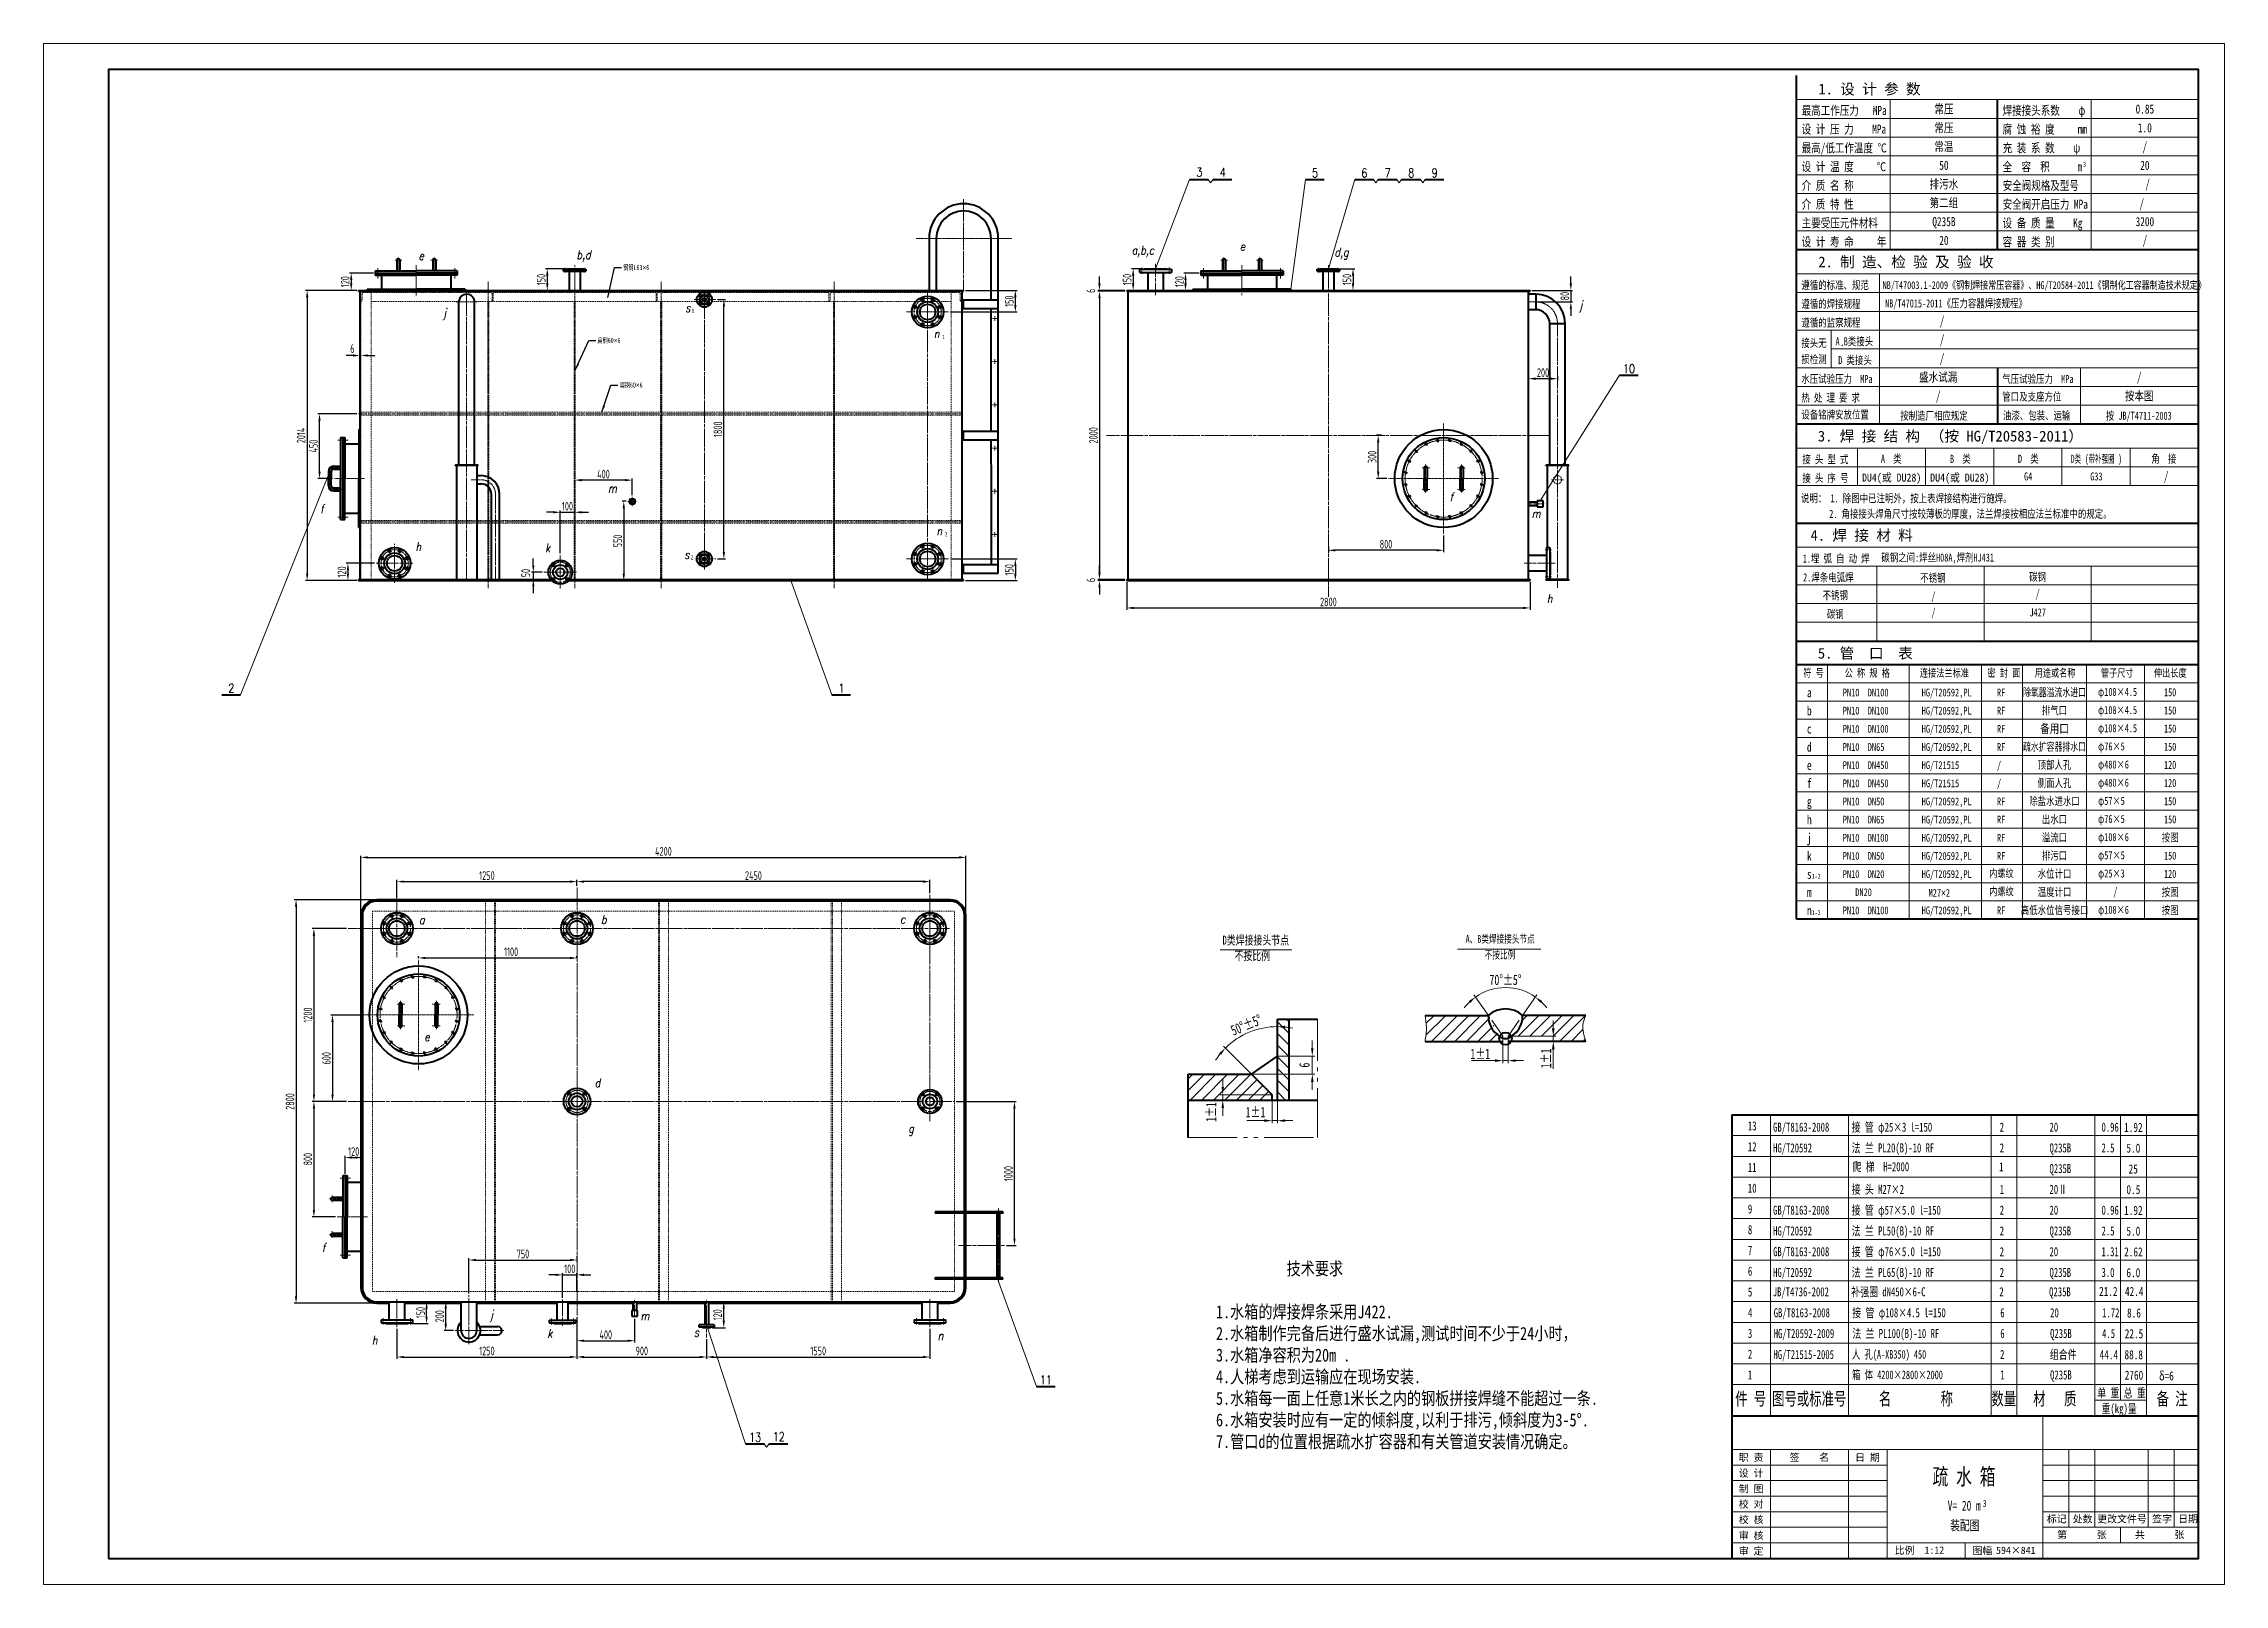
# Model space of a CAD drawing. Extents: x 588 to 33273, y -6111 to 4581.
# Drawn here: x 18135 to 33273, y -6111 to 4581 of the extents above; entities that cross this region are included whole.
import ezdxf
from ezdxf.enums import TextEntityAlignment as Align

# ---------------------------------------------------------------- set-up
doc = ezdxf.new("R2010")
doc.units = 0
doc.header["$LTSCALE"] = 10
doc.header["$PDMODE"] = 1
for name, pattern in [('JXX-L', [2.95, 1.9, -0.25, 0.15, -0.25, 0.15, -0.25]), ('XX-L', [1.25, 0.75, -0.5]), ('ZXX-L', [3.28, 2.5, -0.3, 0.18, -0.3]), ('ZXX-S', [1.27, 0.75, -0.2, 0.12, -0.2])]:
    doc.linetypes.add(name, pattern=pattern)
doc.layers.get('Defpoints').update_dxf_attribs({"linetype": 'CONTINUOUS'})
doc.layers.add('5剖面线层', color=2, linetype='CONTINUOUS')
for name, color, linetype, lineweight in [('A 粗实线', 1, 'CONTINUOUS', 40), ('B 细实线', 7, 'CONTINUOUS', 18), ('C 文 字', 2, 'CONTINUOUS', 20), ('D 短中心线', 3, 'ZXX-S', 18), ('E 长中心线', 3, 'ZXX-L', 18), ('G 长虚线', 6, 'XX-L', 20), ('I 长双点线', 3, 'JXX-L', 18), ('J 标注尺寸', 2, 'CONTINUOUS', 18)]:
    doc.layers.add(name, color=color, linetype=linetype, lineweight=lineweight)
doc.styles.add('HZTXT', font='SIMFANG.TTF', dxfattribs={"width": 0.75})
doc.styles.add('ITALICT', font='ITALICT.shx', dxfattribs={"width": 0.7})
doc.styles.add('PC_TEXTSTYLE', font='romans.shx', dxfattribs={"width": 0.8, "bigfont": 'hzfs.shx'})
doc.styles.add('ROMANC', font='romanc', dxfattribs={"width": 0.7, "height": 6})
doc.styles.get("Standard").update_dxf_attribs({"font": 'isocp.shx', "width": 0.707, "bigfont": 'hztxt.shx'})
doc.styles.add('style2', font='SIMFANG.TTF', dxfattribs={"width": 0.7})
doc.styles.add('标题中文', font='SIMFANG.TTF', dxfattribs={"width": 0.7})
doc.dimstyles.new('通用标注4.0', dxfattribs={"dimscale": 12, "dimtxt": 5, "dimasz": 4, "dimexe": 1, "dimexo": 1, "dimgap": 1, "dimtad": 1, "dimdec": 0, "dimzin": 0, "dimdsep": 46, "dimtxsty": 'Standard', "dimcen": 1, "dimadec": 0, "dimazin": 0, "dimtfac": 0.375, "dimtdec": 0, "dimtmove": 2, "dimatfit": 3, "dimfxl": 0, "dimtzin": 0, "dimarcsym": 0})

msp = doc.modelspace()

# ---------------------------------------------------------------- texts
at = {"layer": 'A 粗实线', "color": 2, "style": 'HZTXT', "width": 0.75}
for s, p in [('最高工作压力   MPa', (30338.4, 4086.4)), ('焊接接头系数    φ', (31733.4, 4086.4)), ('设 计 压 力    MPa', (30338.4, 3956.2)), ('腐 蚀 裕 度     mm', (31733.4, 3956.2)), ('最高/低工作温度 ℃', (30338.4, 3826)), ('充 装 系 数    ψ', (31733.4, 3826)), ('介 质 名 称', (30338.4, 3565.6)), ('设 计 温 度     ℃', (30338.4, 3695.8)), ('全  容  积      m', (31733.4, 3695.8)), ('安全阀规格及型号', (31733.4, 3565.6)), ('介 质 特 性', (30338.4, 3435.4)), ('安全阀开启压力 MPa', (31733.4, 3435.4)), ('主要受压元件材料', (30338.4, 3305.2)), ('设 备 质 量    Kg', (31733.4, 3305.2)), ('设 计 寿 命     年', (30338.4, 3175)), ('容 器 类 别', (31733.4, 3175))]:
    msp.add_text(s, height=63, dxfattribs=at).set_placement(p)
for s, p in [('常压', (31325.7, 4127.3)), ('0.85', (32720.7, 4127.3)), ('常压', (31325.7, 3997.1)), ('1.0', (32720.7, 3997.1)), ('常温', (31325.7, 3866.9)), ('/', (32720.7, 3866.9)), ('排污水', (31325.7, 3606.5)), ('50', (31325.7, 3736.7)), ('20', (32720.7, 3736.7)), ('第二组', (31325.7, 3476.3)), ('Q235B', (31325.7, 3346.1)), ('3200', (32720.7, 3346.1)), ('20', (31325.7, 3215.9)), ('/', (32720.7, 3215.9)), ('/', (31312.9, 2657.9)), ('/', (31312.9, 2527.7)), ('/', (31312.9, 2397.5)), ('盛水试漏', (31286.1, 2267.3)), ('/', (32681.1, 2267.3)), ('/', (31286.1, 2137.1)), ('按本图', (32681.1, 2137.1)), ('/', (32868.4, 1579.1)), ('备用口', (32093.5, -172))]:
    msp.add_text(s, height=63, dxfattribs=at).set_placement(p, align=Align.MIDDLE_CENTER)
for p in [(32739.6, 3576), (32698.7, 3438.7)]:
    msp.add_text('/', height=63, dxfattribs=at).set_placement(p, align=Align.CENTER)
at = {"layer": 'C 文 字', "style": 'HZTXT'}
for s, p in [('1. 设 计 参 数', (30454.3, 4228.9)), ('2. 制 造、检 验 及 验 收', (30453.5, 3029.1)), ('3. 焊 接 结 构', (30450.7, 1820.1)), ('（按 HG/T20583-2011）', (31227.7, 1820.1)), ('4. 焊 接 材 料', (30399.9, 1131.9)), ('5. 管  口  表', (30450.7, 313.5))]:
    msp.add_text(s, height=74.4, dxfattribs=at).set_placement(p)
at = {"layer": 'C 文 字'}
for s, height, style, width, p in [('3', 61, 'ROMANC', 0.8, (26157.1, 3688.9)), ('4', 61, 'ROMANC', 0.8, (26319.9, 3688.9)), ('5', 61, 'ROMANC', 0.8, (26960.2, 3683.6)), ('6', 61, 'ROMANC', 0.8, (27302.2, 3683.6)), ('7', 61, 'ROMANC', 0.8, (27465, 3683.6)), ('8', 61, 'ROMANC', 0.8, (27627.8, 3683.6)), ('9', 61, 'ROMANC', 0.8, (27790.6, 3683.6)), ('10', 60.97, 'ROMANC', 0.8, (29139.9, 2325.6)), ('2', 61, 'ROMANC', 0.8, (19438.3, 108.8)), ('1', 61, 'ROMANC', 0.8, (23672.6, 108.8)), ('1.92', 63, 'HZTXT', 0.75, (32640.8, -2940)), ('5.0', 63, 'HZTXT', 0.75, (32640.8, -3084)), ('25', 63, 'HZTXT', 0.75, (32640.1, -3228.7)), ('0.5', 63, 'HZTXT', 0.75, (32640.8, -3371.6)), ('1.92', 63, 'HZTXT', 0.75, (32640.8, -3516)), ('5.0', 63, 'HZTXT', 0.75, (32640.8, -3660)), ('2.62', 63, 'HZTXT', 0.75, (32640.8, -3804)), ('6.0', 63, 'HZTXT', 0.75, (32640.8, -3948)), ('21.2', 63, 'HZTXT', 0.75, (32466.9, -4078.4)), ('42.4', 63, 'HZTXT', 0.75, (32646.9, -4078.4)), ('8.6', 63, 'HZTXT', 0.75, (32645.1, -4227.9)), ('22.5', 63, 'HZTXT', 0.75, (32645.1, -4371.9)), ('44.4', 63, 'HZTXT', 0.75, (32470.7, -4517.6)), ('88.8', 63, 'HZTXT', 0.75, (32643.3, -4517.6)), ('11', 60.97, 'ROMANC', 0.8, (25092.3, -4691.7)), ('2760', 63, 'HZTXT', 0.75, (32645.1, -4659.5)), ('δ=6', 63, 'HZTXT', 0.75, (32870.5, -4661.3)), ('13', 60.97, 'ROMANC', 0.8, (23073.7, -5090.8)), ('12', 60.97, 'ROMANC', 0.8, (23237.8, -5085.5))]:
    msp.add_text(s, height=height, dxfattribs=dict(at, style=style, width=width)).set_placement(p, align=Align.MIDDLE)
for s, height, style, width, p in [('3', 35, 'HZTXT', 0.75, (32291, 3726.2)), ('e', 60, 'ITALICT', 0.8, (26438, 3144.5)), ('e', 60, 'ITALICT', 0.8, (20737.3, 3079.4)), ('b,d', 60, 'ITALICT', 0.8, (21833.9, 3086.1)), ('a,b,c', 60, 'ITALICT', 0.8, (25687.3, 3117)), ('d,g', 60, 'ITALICT', 0.8, (27095.1, 3104.2)), ('遵循的标准、规范', 55.8, 'HZTXT', 0.75, (30336.4, 2877.4)), ('NB/T47003.1-2009《钢制焊接常压容器》、HG/T20584-2011《钢制化工容器制造技术规定》', 53.01, 'HZTXT', 0.75, (30900.4, 2879)), ('j', 60, 'ITALICT', 0.8, (20908.4, 2683.7)), ('s', 60, 'ITALICT', 0.8, (22589.6, 2717.9)), ('j', 60, 'ITALICT', 0.8, (28795.6, 2736.9)), ('遵循的焊接规程', 55.8, 'HZTXT', 0.75, (30336.4, 2747.2)), ('NB/T47015-2011《压力容器焊接规程》', 55.8, 'HZTXT', 0.75, (30917.6, 2750.7)), ('n', 60, 'ITALICT', 0.8, (24314.2, 2539.4)), ('遵循的监察规程', 55.8, 'HZTXT', 0.75, (30336.4, 2617)), ('接头无', 55.8, 'HZTXT', 0.75, (30335.6, 2475.4)), ('损检测', 55.8, 'HZTXT', 0.75, (30335.6, 2362.7)), ('A B类接头', 55.8, 'HZTXT', 0.75, (30573.6, 2486.8)), ('水压试验压力  MPa', 55.8, 'HZTXT', 0.75, (30336.1, 2226.4)), ('D 类接头', 55.8, 'HZTXT', 0.75, (30592.7, 2356.6)), ('气压试验压力  MPa', 55.8, 'HZTXT', 0.75, (31731.1, 2226.4)), ('热 处 理 要 求', 55.8, 'HZTXT', 0.75, (30336.1, 2096.2)), ('管口及支座方位', 55.8, 'HZTXT', 0.75, (31731.2, 2103.2)), ('设备铭牌安放位置', 55.8, 'HZTXT', 0.75, (30336.1, 1978.5)), ('按制造厂相应规定', 55.8, 'HZTXT', 0.75, (31022.8, 1971.1)), ('油漆、包装、运输', 55.8, 'HZTXT', 0.75, (31735, 1972.2)), ('按 JB/T4711-2003', 55.8, 'HZTXT', 0.75, (32449.9, 1971.1)), ('接 头 型 式', 55.8, 'HZTXT', 0.75, (30343.2, 1668.4)), ('接 头 序 号', 55.8, 'HZTXT', 0.75, (30343.2, 1538.2)), ('f', 60, 'ITALICT', 0.8, (20055.2, 1323.9)), ('m', 60, 'ITALICT', 0.8, (22052.3, 1464.5)), ('f', 60, 'ITALICT', 0.8, (27896, 1407)), ('说明： 1. 除图中已注明外，按上表焊接结构进行施焊。', 55.8, 'HZTXT', 0.75, (30334, 1398)), ('m', 60, 'ITALICT', 0.8, (28464.4, 1290.5)), ('2. 角接接头焊角尺寸按较薄板的厚度，法兰焊接按相应法兰标准中的规定。', 55.8, 'HZTXT', 0.75, (30529.6, 1290.1)), ('h', 60, 'ITALICT', 0.8, (20716.2, 1061.6)), ('k', 60, 'ITALICT', 0.8, (21616.6, 1051.9)), ('n', 60, 'ITALICT', 0.8, (24332.9, 1169.6)), ('s', 60, 'ITALICT', 0.8, (22582.6, 1005.2)), ('1.埋 弧 自 动 焊', 55.8, 'HZTXT', 0.75, (30346.1, 980.2)), ('碳钢之间:焊丝H08A,焊剂HJ431', 55.8, 'HZTXT', 0.75, (30891.3, 987.1)), ('h', 60, 'ITALICT', 0.8, (28569.3, 700.2)), ('a', 60, 'ITALICT', 0.8, (20740.8, -1529.5)), ('b', 60, 'ITALICT', 0.8, (22003.8, -1527.5)), ('c', 60, 'ITALICT', 0.8, (24079.7, -1525.3)), ('e', 60, 'ITALICT', 0.8, (20777.3, -2341)), ('d', 60, 'ITALICT', 0.8, (21959.7, -2661.2)), ('g', 60, 'ITALICT', 0.8, (24137.1, -2977.4)), ('f', 60, 'ITALICT', 0.8, (20066.9, -3803.5)), ('j', 60, 'ITALICT', 0.8, (21233.6, -4268.6)), ('m', 60, 'ITALICT', 0.8, (22278.1, -4277.8)), ('h', 60, 'ITALICT', 0.8, (20413.3, -4446.5)), ('k', 60, 'ITALICT', 0.8, (21632.1, -4399.5)), ('s', 60, 'ITALICT', 0.8, (22649.2, -4392.3)), ('n', 60, 'ITALICT', 0.8, (24341.1, -4415.5))]:
    msp.add_text(s, height=height, dxfattribs=dict(at, style=style, width=width)).set_placement(p)
at = {"layer": 'C 文 字', "style": 'HZTXT', "width": 0.75}
for s, p in [('A  类', (30960.2, 1672)), ('B  类', (31440, 1672)), ('D  类', (31911.8, 1672)), ('角  接', (32852.4, 1672)), ('G4', (31910.6, 1550.1)), ('G33', (32384.1, 1550.1)), ('2.焊条电弧焊', (30523.2, 849.3)), ('不锈钢', (31249.3, 845.4)), ('碳钢', (31976, 852.7)), ('不锈钢', (30571.7, 724.7)), ('/', (31252.9, 720.6)), ('/', (31976.7, 736.5)), ('碳钢', (30571.7, 594.5)), ('/', (31252.9, 606.3)), ('J427', (31976.7, 606.3))]:
    msp.add_text(s, height=55.8, dxfattribs=at).set_placement(p, align=Align.CENTER)
at = {"layer": 'C 文 字', "style": 'HZTXT'}
for s, width, p, p2 in [('D类 (带补强圈 )', 0.614194, (32206.5, 1672), (32562.2, 1672)), ('DU4(或 DU28)', 0.888418, (30757.2, 1541.7), (31168.8, 1541.7)), ('DU4(或 DU28)', 0.888418, (31230.6, 1541.7), (31642.2, 1541.7))]:
    msp.add_text(s, height=55.8, dxfattribs=dict(at, width=width)).set_placement(p, p2, align=Align.FIT)
for s, width, p in [('除氧器溢流水进口', 0.7, (32093.5, 80)), ('150', 0.75, (32896.2, 80)), ('排气口', 0.75, (32093.5, -46)), ('150', 0.75, (32896.2, -46)), ('150', 0.75, (32896.2, -172)), ('疏水扩容器排水口', 0.7, (32093.5, -298)), ('150', 0.75, (32896.2, -298)), ('顶部人孔', 0.75, (32093.5, -424)), ('120', 0.75, (32896.2, -424)), ('侧面人孔', 0.75, (32093.5, -550)), ('120', 0.75, (32896.2, -550)), ('除盐水进水口', 0.75, (32093.5, -676)), ('150', 0.75, (32896.2, -676)), ('溢流口', 0.75, (32093.5, -928)), ('出水口', 0.75, (32093.5, -802)), ('按图', 0.75, (32896.2, -928)), ('150', 0.75, (32896.2, -802)), ('排污口', 0.75, (32093.5, -1054)), ('150', 0.75, (32896.2, -1054)), ('水位计口', 0.75, (32093.5, -1180)), ('120', 0.75, (32896.2, -1180)), ('温度计口', 0.75, (32093.5, -1306)), ('按图', 0.75, (32896.2, -1306)), ('高低水位信号接口', 0.75, (32093.5, -1432)), ('按图', 0.75, (32896.2, -1432))]:
    msp.add_text(s, height=55.8, dxfattribs=dict(at, width=width)).set_placement(p, align=Align.MIDDLE_CENTER)
at = {"layer": 'C 文 字', "style": '标题中文', "oblique": 0.5}
msp.add_text('职 责', height=50.4, rotation=0.09587, dxfattribs=at).set_placement((29987.4, -5229.9), align=Align.MIDDLE_CENTER)
for s, p in [('签    名', (30391.6, -5228)), ('日 期', (30794.7, -5229)), ('制 图', (29987.4, -5445.9)), ('设 计', (29987.4, -5337.9)), ('校 对', (29987.4, -5551.9)), ('校 核', (29987.4, -5659.9)), ('审 核', (29987.4, -5769.9)), ('标记', (32108.6, -5655.1)), ('第      张', (32283.3, -5764.9)), ('处数', (32288.6, -5655.1)), ('更改文件号', (32561.5, -5655.1)), ('共      张', (32823.3, -5764.9)), ('签字', (32840.2, -5655.1)), ('日期', (33020.2, -5655.1)), ('审 定', (29987.4, -5877.9)), ('比例', (31052.6, -5873.2)), ('1:12', (31259.3, -5873.2)), ('图幅', (31592.6, -5874.8)), ('594×841', (31824.7, -5874.8))]:
    msp.add_text(s, height=50.4, rotation=0.09587, dxfattribs=at).set_placement(p, align=Align.MIDDLE)
at = {"layer": 'C 文 字', "attachment_point": 1}
for s, insert, char_height, width, style in [(' 符 号', (30320.2, 241), 54, 864, 'HZTXT'), ('公 称 规 格', (30637.1, 241), 54, 864, 'HZTXT'), ('连接法兰标准', (31159.1, 241), 54, 864, 'HZTXT'), ('密 封 面', (31628.3, 241), 54, 864, 'HZTXT'), ('用途或名称', (31955.9, 241), 54, 864, 'HZTXT'), ('管子尺寸', (32415.5, 241), 54, 864, 'HZTXT'), ('伸出长度', (32783.9, 241), 54, 864, 'HZTXT'), ('a', (30374.9, 110.2), 64.8, 1036.8, 'HZTXT'), ('PN10  DN100', (30623.6, 105.3), 54, 864, 'HZTXT'), ('HG/T20592,PL', (31171.4, 105.3), 54, 864, 'HZTXT'), ('RF', (31694.2, 105.3), 54, 864, 'HZTXT'), ('φ108×4.5', (32395.6, 110.6), 55.8, 864, 'HZTXT'), ('b', (30374.9, -15.8), 64.8, 1036.8, 'HZTXT'), ('PN10  DN100', (30623.6, -20.7), 54, 864, 'HZTXT'), ('PN10  DN100', (30623.6, -146.7), 54, 864, 'HZTXT'), ('HG/T20592,PL', (31171.4, -20.7), 54, 864, 'HZTXT'), ('HG/T20592,PL', (31171.4, -146.7), 54, 864, 'HZTXT'), ('RF', (31694.2, -20.7), 54, 864, 'HZTXT'), ('RF', (31694.2, -146.7), 54, 864, 'HZTXT'), ('φ108×4.5', (32395.6, -15.4), 55.8, 864, 'HZTXT'), ('φ108×4.5', (32395.6, -141.4), 55.8, 864, 'HZTXT'), ('d', (30374.9, -267.8), 64.8, 1036.8, 'HZTXT'), ('c', (30374.9, -141.8), 64.8, 1036.8, 'HZTXT'), ('PN10  DN65', (30623.6, -272.7), 54, 864, 'HZTXT'), ('HG/T20592,PL', (31171.4, -272.7), 54, 864, 'HZTXT'), ('RF', (31694.2, -272.7), 54, 864, 'HZTXT'), ('φ76×5', (32395.6, -267.4), 55.8, 864, 'HZTXT'), ('e', (30374.9, -393.8), 64.8, 1036.8, 'HZTXT'), ('PN10  DN450', (30623.6, -398.7), 54, 864, 'HZTXT'), ('HG/T21515', (31171.4, -398.7), 54, 864, 'HZTXT'), ('/', (31694.2, -398.7), 54, 864, 'HZTXT'), ('φ480×6', (32395.6, -393.4), 55.8, 864, 'HZTXT'), ('f', (30374.9, -519.8), 64.8, 1036.8, 'HZTXT'), ('PN10  DN450', (30623.6, -524.7), 54, 864, 'HZTXT'), ('HG/T21515', (31171.4, -524.7), 54, 864, 'HZTXT'), ('/', (31694.2, -524.7), 54, 864, 'HZTXT'), ('φ480×6', (32395.6, -519.4), 55.8, 864, 'HZTXT'), ('g', (30374.9, -645.8), 64.8, 1036.8, 'HZTXT'), ('PN10  DN50', (30623.6, -650.7), 54, 864, 'HZTXT'), ('HG/T20592,PL', (31171.4, -650.7), 54, 864, 'HZTXT'), ('RF', (31694.2, -650.7), 54, 864, 'HZTXT'), ('φ57×5', (32395.6, -645.4), 55.8, 864, 'HZTXT'), ('j', (30374.9, -897.8), 64.8, 1036.8, 'HZTXT'), ('h', (30374.9, -771.8), 64.8, 1036.8, 'HZTXT'), ('PN10  DN65', (30623.6, -776.7), 54, 864, 'HZTXT'), ('PN10  DN100', (30623.6, -902.7), 54, 864, 'HZTXT'), ('HG/T20592,PL', (31171.4, -776.7), 54, 864, 'HZTXT'), ('HG/T20592,PL', (31171.4, -902.7), 54, 864, 'HZTXT'), ('RF', (31694.2, -776.7), 54, 864, 'HZTXT'), ('RF', (31694.2, -902.7), 54, 864, 'HZTXT'), ('φ76×5', (32395.6, -771.4), 55.8, 864, 'HZTXT'), ('φ108×6', (32395.6, -897.4), 55.8, 864, 'HZTXT'), ('k', (30374.9, -1023.8), 64.8, 1036.8, 'HZTXT'), ('PN10  DN50', (30623.6, -1028.7), 54, 864, 'HZTXT'), ('HG/T20592,PL', (31171.4, -1028.7), 54, 864, 'HZTXT'), ('RF', (31694.2, -1028.7), 54, 864, 'HZTXT'), ('φ57×5', (32395.6, -1023.4), 55.8, 864, 'HZTXT'), ('s{\\H0.5185x;1-2}', (30374.9, -1149.8), 64.8, 1036.8, 'HZTXT'), ('PN10  DN20', (30623.6, -1154.7), 54, 864, 'HZTXT'), ('HG/T20592,PL', (31171.4, -1154.7), 54, 864, 'HZTXT'), ('内螺纹', (31639.8, -1149.8), 54, 864, 'HZTXT'), ('φ25×3', (32395.6, -1149.4), 55.8, 864, 'HZTXT'), ('m', (30374.9, -1275.8), 64.8, 1036.8, 'HZTXT'), ('   DN20', (30623.6, -1280.7), 54, 864, 'HZTXT'), ('M27{\\fArial|b0|i0|c0|p32;×}2', (31219.3, -1285.3), 54, 864, 'HZTXT'), ('内螺纹', (31639.8, -1275.8), 54, 864, 'HZTXT'), ('/', (32501.7, -1275.4), 55.8, 864, 'HZTXT'), ('n{\\H0.5185x;1-2}', (30374.9, -1401.8), 64.8, 1036.8, 'HZTXT'), ('PN10  DN100', (30623.6, -1406.7), 54, 864, 'HZTXT'), ('HG/T20592,PL', (31171.4, -1406.7), 54, 864, 'HZTXT'), ('RF', (31694.2, -1406.7), 54, 864, 'HZTXT'), ('φ108×6', (32395.6, -1401.4), 55.8, 864, 'HZTXT'), ('{\\fKaiTi_GB2312|b0|i0|c134|p49;          技术要求\\P\\P1.水箱的焊接焊条采用J422.\\P2.水箱制作完备后进行盛水试漏,测试时间不少于24小时，\\P3.水箱净容积为20m .\\P4.人梯考虑到运输应在现场安装.\\P5.水箱每一面上任意1米长之内的钢板拼接焊缝不能超过一条.\\P6.水箱安装时应有一定的倾斜度,以利于排污,倾斜度为3-5°.\\P7.管口d的位置根据疏水扩容器和有关管道安装情况确定。}', (26272.8, -3874.5), 90, 43965, 'PC_TEXTSTYLE')]:
    msp.add_mtext(s, dxfattribs=dict(at, insert=insert, char_height=char_height, width=width, style=style))
at = {"layer": 'J 标注尺寸', "style": '标题中文', "width": 0.7}
for s, height, p in [('1', 30.2, (22633, 2713.4)), ('1', 30.2, (24372.5, 2530.7)), ('2', 30.2, (24391.2, 1160.9)), ('2', 30.2, (22626, 1000.6)), ('13', 63, (29965.3, -2960.8)), ('GB/T8163-2008', 63, (30140.1, -2969.4)), ('接 管 φ25×3 l=150', 63, (30685.4, -2969.4)), ('2', 63, (31712.9, -2969.4)), ('20', 63, (32058.8, -2969.4)), ('0.96', 63, (32419.7, -2969.4)), ('12', 63, (29965.3, -3104.8)), ('HG/T20592', 63, (30140.1, -3113.4)), ('法 兰 PL20(B)-10 RF', 63, (30685.4, -3113.4)), ('爬 梯  H=2000', 63, (30691.3, -3243.7)), ('2', 63, (31712.9, -3113.4)), ('Q235B', 63, (32058.8, -3113.4)), ('2.5', 63, (32419.7, -3113.4)), ('11', 63, (29965.3, -3248.8)), ('接 头 M27×2', 63, (30685.4, -3400.9)), ('1', 63, (31709.6, -3245)), ('Q235B', 63, (32058.8, -3256.9)), ('9', 63, (29965.3, -3536.8)), ('10', 63, (29965.3, -3392.8)), ('GB/T8163-2008', 63, (30140.1, -3545.4)), ('接 管 φ57×5.0 l=150', 63, (30685.4, -3545.4)), ('1', 63, (31712.9, -3400.9)), ('20Ⅱ', 63, (32058.8, -3400.9)), ('8', 63, (29965.3, -3680.8)), ('HG/T20592', 63, (30140.1, -3689.4)), ('法 兰 PL50(B)-10 RF', 63, (30685.4, -3689.4)), ('2', 63, (31712.9, -3545.4)), ('2', 63, (31712.9, -3689.4)), ('Q235B', 63, (32058.8, -3689.4)), ('20', 63, (32058.8, -3545.4)), ('2.5', 63, (32419.7, -3689.4)), ('0.96', 63, (32419.7, -3545.4)), ('7', 63, (29965.3, -3824.8)), ('GB/T8163-2008', 63, (30140.1, -3833.4)), ('接 管 φ76×5.0 l=150', 63, (30685.4, -3833.4)), ('2', 63, (31712.9, -3833.4)), ('20', 63, (32058.8, -3833.4)), ('1.31', 63, (32419.7, -3833.4)), ('6', 63, (29965.3, -3968.8)), ('HG/T20592', 63, (30140.1, -3977.4)), ('法 兰 PL65(B)-10 RF', 63, (30685.4, -3977.4)), ('2', 63, (31712.9, -3977.4)), ('Q235B', 63, (32058.8, -3977.4)), ('3.0', 63, (32419.7, -3977.4)), ('5', 63, (29965.3, -4112.8)), ('JB/T4736-2002', 63, (30137.6, -4112)), ('补强圈 dN450×6-C', 63, (30683, -4112)), ('2', 63, (31710.4, -4112)), ('Q235B', 63, (32056.3, -4112)), ('4', 63, (29965.3, -4256.8)), ('GB/T8163-2008', 63, (30144.3, -4257.3)), ('接 管 φ108×4.5 l=150', 63, (30689.7, -4257.3)), ('6', 63, (31717.2, -4257.3)), ('20', 63, (32063, -4257.3)), ('1.72', 63, (32424, -4257.3)), ('3', 63, (29965.3, -4400.8)), ('HG/T20592-2009', 63, (30144.3, -4401.3)), ('法 兰 PL100(B)-10 RF', 63, (30689.7, -4401.3)), ('6', 63, (31717.2, -4401.3)), ('Q235B', 63, (32063, -4401.3)), ('4.5', 63, (32424, -4401.3)), ('2', 63, (29965.3, -4544.8)), ('HG/T21515-2005', 63, (30142.6, -4547)), ('人 孔(A-XB350) 450', 59.85, (30686.6, -4544.7)), ('2', 63, (31715.4, -4547)), ('组合件', 63, (32061.2, -4547)), ('1', 63, (29965.3, -4688.8)), ('箱 体 4200×2800×2000', 59.85, (30688.3, -4686.6)), ('1', 63, (31717.2, -4688.8)), ('Q235B', 63, (32063, -4688.8)), ('件 号', 89.96, (29877.4, -4867.3)), ('图号或标准号', 89.96, (30133.2, -4867.3)), ('名        称', 89.96, (30874.2, -4867.3)), ('数量', 89.96, (31655.5, -4867.3)), ('材   质', 89.96, (31945.3, -4867.3)), ('单 重', 63, (32390.5, -4814)), ('总 重', 63, (32573.7, -4814)), ('备 注', 89.96, (32803, -4867.3)), ('重(kg)量', 63, (32420.4, -4922)), ('疏 水 箱', 114.7, (31246.1, -5420)), ('V= 20 m', 68.82, (31352.1, -5598.7)), ('3', 48.2, (31594.9, -5573.3)), ('装配图', 68.82, (31369.3, -5735.8))]:
    msp.add_text(s, height=height, dxfattribs=at).set_placement(p)
at = {"layer": 'J 标注尺寸', "char_height": 36, "attachment_point": 1}
for s, insert in [('{\\fFangSong_GB2312|b0|i0|c134|p49;钢钢L63\\fArial|b0|i0|c0|p32;×\\fFangSong_GB2312|b0|i0|c134|p49;6}', (22158.1, 3045.6)), ('{\\fFangSong_GB2312|b0|i0|c134|p49;扁钢60\\fArial|b0|i0|c0|p32;×\\fFangSong_GB2312|b0|i0|c134|p49;6}', (21979.2, 2539.7)), ('{\\fFangSong_GB2312|b0|i0|c134|p49;扁钢60\\fArial|b0|i0|c0|p32;×\\fFangSong_GB2312|b0|i0|c134|p49;6}', (22133.2, 2230.2))]:
    msp.add_mtext(s, dxfattribs=dict(at, insert=insert))

# ---------------------------------------------------------------- blocks, each defined once
blk = doc.blocks.new('*D63')
at = {"layer": 'C 文 字', "color": 0, "lineweight": -2}
for p, q in [((21673, 1329), (21625, 1329)), ((21721, 1046), (21721, 1341)), ((21721, 1329), (21821, 1329)), ((21821, 1320), (21821, 1341)), ((21869, 1329), (21917, 1329))]:
    blk.add_line(p, q, dxfattribs=at)
at = {"layer": 'C 文 字', "color": 0}
for points in [[(21673, 1337), (21673, 1321), (21721, 1329)], [(21869, 1337), (21869, 1321), (21821, 1329)]]:
    blk.add_solid(points, dxfattribs=at)
at = {"layer": 'Defpoints', "color": 0}
for p in [(21821, 1329), (21821, 1308), (21721, 1034)]:
    blk.add_point(p, dxfattribs=at)
at = {"layer": 'C 文 字', "color": 0, "insert": (21771, 1371), "char_height": 60, "attachment_point": 5}
blk.add_mtext('100', dxfattribs=at)
blk = doc.blocks.new('*D64')
at = {"layer": 'C 文 字', "color": 0, "lineweight": -2}
for p, q in [((22173, 1552), (21869, 1552)), ((22221, 1447), (22221, 1564))]:
    blk.add_line(p, q, dxfattribs=at)
at = {"layer": 'C 文 字', "color": 0}
for points in [[(21869, 1560), (21869, 1544), (21821, 1552)], [(22173, 1560), (22173, 1544), (22221, 1552)]]:
    blk.add_solid(points, dxfattribs=at)
at = {"layer": 'Defpoints', "color": 0}
for p in [(21821, 1552), (21821, 1552), (22221, 1435)]:
    blk.add_point(p, dxfattribs=at)
at = {"layer": 'C 文 字', "color": 0, "insert": (22021, 1594), "char_height": 60, "attachment_point": 5}
blk.add_mtext('400', dxfattribs=at)
blk = doc.blocks.new('*D65')
at = {"layer": 'C 文 字', "color": 0, "lineweight": -2}
for p, q in [((20309, 2013), (20038, 2013)), ((20050, 1611), (20050, 1965)), ((20141, 1563), (20038, 1563))]:
    blk.add_line(p, q, dxfattribs=at)
at = {"layer": 'C 文 字', "color": 0}
for points in [[(20042, 1965), (20058, 1965), (20050, 2013)], [(20042, 1611), (20058, 1611), (20050, 1563)]]:
    blk.add_solid(points, dxfattribs=at)
at = {"layer": 'Defpoints', "color": 0}
for p in [(20050, 2013), (20321, 2013), (20153, 1563)]:
    blk.add_point(p, dxfattribs=at)
at = {"layer": 'C 文 字', "color": 0, "insert": (20008, 1788), "char_height": 60, "attachment_point": 5, "rotation": 90}
blk.add_mtext('450', dxfattribs=at)
blk = doc.blocks.new('*D66')
at = {"layer": 'C 文 字', "color": 0, "lineweight": -2}
for p, q in [((28736, 2917), (28736, 2965)), ((28465, 2869), (28748, 2869)), ((28505, 2789), (28748, 2789)), ((28736, 2869), (28736, 2789)), ((28736, 2741), (28736, 2693))]:
    blk.add_line(p, q, dxfattribs=at)
at = {"layer": 'C 文 字', "color": 0}
for points in [[(28728, 2917), (28744, 2917), (28736, 2869)], [(28728, 2741), (28744, 2741), (28736, 2789)]]:
    blk.add_solid(points, dxfattribs=at)
at = {"layer": 'Defpoints', "color": 0}
for p in [(28453, 2869), (28493, 2789), (28736, 2789)]:
    blk.add_point(p, dxfattribs=at)
at = {"layer": 'C 文 字', "color": 0, "insert": (28694, 2829), "char_height": 60, "attachment_point": 5, "rotation": 90}
blk.add_mtext('80', dxfattribs=at)
blk = doc.blocks.new('*D67')
at = {"layer": 'C 文 字', "color": 0, "lineweight": -2}
for p, q in [((20431, 975), (20235, 975)), ((20247, 927), (20247, 903)), ((20309, 855), (20235, 855))]:
    blk.add_line(p, q, dxfattribs=at)
at = {"layer": 'C 文 字', "color": 0}
for points in [[(20239, 927), (20255, 927), (20247, 975)], [(20239, 903), (20255, 903), (20247, 855)]]:
    blk.add_solid(points, dxfattribs=at)
at = {"layer": 'Defpoints', "color": 0}
for p in [(20443, 975), (20247, 855), (20321, 855)]:
    blk.add_point(p, dxfattribs=at)
at = {"layer": 'C 文 字', "color": 0, "insert": (20205, 915), "char_height": 60, "attachment_point": 5, "rotation": 90}
blk.add_mtext('120', dxfattribs=at)
blk = doc.blocks.new('*D68')
at = {"layer": 'C 文 字', "color": 0, "lineweight": -2}
for p, q in [((21595, 913), (21522, 913)), ((21534, 961), (21534, 1009)), ((21534, 913), (21534, 863)), ((21595, 863), (21522, 863)), ((21534, 815), (21534, 767))]:
    blk.add_line(p, q, dxfattribs=at)
at = {"layer": 'C 文 字', "color": 0}
for points in [[(21526, 961), (21542, 961), (21534, 913)], [(21526, 815), (21542, 815), (21534, 863)]]:
    blk.add_solid(points, dxfattribs=at)
at = {"layer": 'Defpoints', "color": 0}
for p in [(21607, 913), (21534, 863), (21607, 863)]:
    blk.add_point(p, dxfattribs=at)
at = {"layer": 'C 文 字', "color": 0, "insert": (21481, 907), "char_height": 60, "attachment_point": 5, "rotation": 90}
blk.add_mtext('50', dxfattribs=at)
blk = doc.blocks.new('*D69')
at = {"layer": 'C 文 字', "color": 0, "lineweight": -2}
for p, q in [((22812, 2805), (22869, 2805)), ((22857, 1053), (22857, 2757)), ((22812, 1005), (22869, 1005))]:
    blk.add_line(p, q, dxfattribs=at)
at = {"layer": 'C 文 字', "color": 0}
for points in [[(22849, 2757), (22865, 2757), (22857, 2805)], [(22849, 1053), (22865, 1053), (22857, 1005)]]:
    blk.add_solid(points, dxfattribs=at)
at = {"layer": 'Defpoints', "color": 0}
for p in [(22800, 2805), (22857, 2805), (22800, 1005)]:
    blk.add_point(p, dxfattribs=at)
at = {"layer": 'C 文 字', "color": 0, "insert": (22815, 1905), "char_height": 60, "attachment_point": 5, "rotation": 90}
blk.add_mtext('1800', dxfattribs=at)
blk = doc.blocks.new('*D70')
at = {"layer": 'C 文 字', "color": 0, "lineweight": -2}
for p, q in [((22178, 1405), (22150, 1405)), ((22162, 1357), (22162, 903)), ((22154, 855), (22150, 855))]:
    blk.add_line(p, q, dxfattribs=at)
at = {"layer": 'C 文 字', "color": 0}
for points in [[(22154, 1357), (22170, 1357), (22162, 1405)], [(22154, 903), (22170, 903), (22162, 855)]]:
    blk.add_solid(points, dxfattribs=at)
at = {"layer": 'Defpoints', "color": 0}
for p in [(22190, 1405), (22162, 855), (22166, 855)]:
    blk.add_point(p, dxfattribs=at)
at = {"layer": 'C 文 字', "color": 0, "insert": (22120, 1130), "char_height": 60, "attachment_point": 5, "rotation": 90}
blk.add_mtext('550', dxfattribs=at)
blk = doc.blocks.new('*D71')
at = {"layer": 'C 文 字', "color": 0, "lineweight": -2}
for p, q in [((20424, 2989), (20258, 2989)), ((20270, 2941), (20270, 2917)), ((20309, 2869), (20258, 2869))]:
    blk.add_line(p, q, dxfattribs=at)
at = {"layer": 'C 文 字', "color": 0}
for points in [[(20262, 2941), (20278, 2941), (20270, 2989)], [(20262, 2917), (20278, 2917), (20270, 2869)]]:
    blk.add_solid(points, dxfattribs=at)
at = {"layer": 'Defpoints', "color": 0}
for p in [(20436, 2989), (20270, 2869), (20321, 2869)]:
    blk.add_point(p, dxfattribs=at)
at = {"layer": 'C 文 字', "color": 0, "insert": (20228, 2929), "char_height": 60, "attachment_point": 5, "rotation": 90}
blk.add_mtext('120', dxfattribs=at)
blk = doc.blocks.new('*D72')
at = {"layer": 'C 文 字', "color": 0, "lineweight": -2}
for p, q in [((24533, 2869), (24892, 2869)), ((24880, 2767), (24880, 2821)), ((24430, 2719), (24892, 2719))]:
    blk.add_line(p, q, dxfattribs=at)
at = {"layer": 'C 文 字', "color": 0}
for points in [[(24872, 2821), (24888, 2821), (24880, 2869)], [(24872, 2767), (24888, 2767), (24880, 2719)]]:
    blk.add_solid(points, dxfattribs=at)
at = {"layer": 'Defpoints', "color": 0}
for p in [(24521, 2869), (24880, 2869), (24418, 2719)]:
    blk.add_point(p, dxfattribs=at)
at = {"layer": 'C 文 字', "color": 0, "insert": (24838, 2794), "char_height": 60, "attachment_point": 5, "rotation": 90}
blk.add_mtext('150', dxfattribs=at)
blk = doc.blocks.new('*D73')
at = {"layer": 'C 文 字', "color": 0, "lineweight": -2}
for p, q in [((24430, 1005), (24892, 1005)), ((24880, 957), (24880, 903)), ((24533, 855), (24892, 855))]:
    blk.add_line(p, q, dxfattribs=at)
at = {"layer": 'C 文 字', "color": 0}
for points in [[(24872, 957), (24888, 957), (24880, 1005)], [(24872, 903), (24888, 903), (24880, 855)]]:
    blk.add_solid(points, dxfattribs=at)
at = {"layer": 'Defpoints', "color": 0}
for p in [(24418, 1005), (24521, 855), (24880, 855)]:
    blk.add_point(p, dxfattribs=at)
at = {"layer": 'C 文 字', "color": 0, "insert": (24838, 930), "char_height": 60, "attachment_point": 5, "rotation": 90}
blk.add_mtext('150', dxfattribs=at)
blk = doc.blocks.new('*D74')
at = {"layer": 'C 文 字', "color": 0, "lineweight": -2}
for p, q in [((20309, 2869), (19952, 2869)), ((19964, 2821), (19964, 903)), ((20309, 855), (19952, 855))]:
    blk.add_line(p, q, dxfattribs=at)
at = {"layer": 'C 文 字', "color": 0}
for points in [[(19956, 2821), (19972, 2821), (19964, 2869)], [(19956, 903), (19972, 903), (19964, 855)]]:
    blk.add_solid(points, dxfattribs=at)
at = {"layer": 'Defpoints', "color": 0}
for p in [(20321, 2869), (19964, 855), (20321, 855)]:
    blk.add_point(p, dxfattribs=at)
at = {"layer": 'C 文 字', "color": 0, "insert": (19922, 1862), "char_height": 60, "attachment_point": 5, "rotation": 90}
blk.add_mtext('2014', dxfattribs=at)
blk = doc.blocks.new('*D75')
at = {"layer": 'C 文 字', "color": 0, "lineweight": -2}
for p, q in [((25641, 2863), (25452, 2863)), ((25464, 2815), (25464, 911)), ((25641, 863), (25452, 863))]:
    blk.add_line(p, q, dxfattribs=at)
at = {"layer": 'C 文 字', "color": 0}
for points in [[(25456, 2815), (25472, 2815), (25464, 2863)], [(25456, 911), (25472, 911), (25464, 863)]]:
    blk.add_solid(points, dxfattribs=at)
at = {"layer": 'Defpoints', "color": 0}
for p in [(25653, 2863), (25464, 863), (25653, 863)]:
    blk.add_point(p, dxfattribs=at)
at = {"layer": 'C 文 字', "color": 0, "insert": (25422, 1863), "char_height": 60, "attachment_point": 5, "rotation": 90}
blk.add_mtext('2000', dxfattribs=at)
blk = doc.blocks.new('*D76')
at = {"layer": 'C 文 字', "color": 0, "lineweight": -2}
for p, q in [((25464, 2917), (25464, 2965)), ((25641, 2869), (25452, 2869)), ((25641, 2863), (25452, 2863)), ((25464, 2863), (25464, 2869)), ((25464, 2815), (25464, 2767))]:
    blk.add_line(p, q, dxfattribs=at)
at = {"layer": 'C 文 字', "color": 0}
for points in [[(25456, 2917), (25472, 2917), (25464, 2869)], [(25456, 2815), (25472, 2815), (25464, 2863)]]:
    blk.add_solid(points, dxfattribs=at)
at = {"layer": 'Defpoints', "color": 0}
for p in [(25464, 2869), (25653, 2869), (25653, 2863)]:
    blk.add_point(p, dxfattribs=at)
at = {"layer": 'C 文 字', "color": 0, "insert": (25404, 2866), "char_height": 60, "attachment_point": 5, "rotation": 90}
blk.add_mtext('6', dxfattribs=at)
blk = doc.blocks.new('*D77')
at = {"layer": 'C 文 字', "color": 0, "lineweight": -2}
for p, q in [((25464, 911), (25464, 959)), ((25641, 863), (25452, 863)), ((25641, 855), (25452, 855)), ((25464, 863), (25464, 855)), ((25464, 807), (25464, 759))]:
    blk.add_line(p, q, dxfattribs=at)
at = {"layer": 'C 文 字', "color": 0}
for points in [[(25456, 911), (25472, 911), (25464, 863)], [(25456, 807), (25472, 807), (25464, 855)]]:
    blk.add_solid(points, dxfattribs=at)
at = {"layer": 'Defpoints', "color": 0}
for p in [(25464, 855), (25653, 863), (25653, 855)]:
    blk.add_point(p, dxfattribs=at)
at = {"layer": 'C 文 字', "color": 0, "insert": (25404, 859), "char_height": 60, "attachment_point": 5, "rotation": 90}
blk.add_mtext('6', dxfattribs=at)
blk = doc.blocks.new('*D78')
at = {"layer": 'C 文 字', "color": 0, "lineweight": -2}
for p, q in [((27053, 1092), (27053, 1053)), ((27805, 1065), (27101, 1065)), ((27853, 1168), (27853, 1053))]:
    blk.add_line(p, q, dxfattribs=at)
at = {"layer": 'C 文 字', "color": 0}
for points in [[(27101, 1073), (27101, 1057), (27053, 1065)], [(27805, 1073), (27805, 1057), (27853, 1065)]]:
    blk.add_solid(points, dxfattribs=at)
at = {"layer": 'Defpoints', "color": 0}
for p in [(27053, 1104), (27053, 1065), (27853, 1180)]:
    blk.add_point(p, dxfattribs=at)
at = {"layer": 'C 文 字', "color": 0, "insert": (27453, 1107), "char_height": 60, "attachment_point": 5}
blk.add_mtext('800', dxfattribs=at)
blk = doc.blocks.new('*D79')
at = {"layer": 'C 文 字', "color": 0, "lineweight": -2}
for p, q in [((28443, 2273), (28443, 2244)), ((28643, 2273), (28643, 2244)), ((28595, 2256), (28491, 2256))]:
    blk.add_line(p, q, dxfattribs=at)
at = {"layer": 'C 文 字', "color": 0}
for points in [[(28491, 2264), (28491, 2248), (28443, 2256)], [(28595, 2264), (28595, 2248), (28643, 2256)]]:
    blk.add_solid(points, dxfattribs=at)
at = {"layer": 'Defpoints', "color": 0}
for p in [(28443, 2285), (28643, 2285), (28443, 2256)]:
    blk.add_point(p, dxfattribs=at)
at = {"layer": 'C 文 字', "color": 0, "insert": (28543, 2298), "char_height": 60, "attachment_point": 5}
blk.add_mtext('200', dxfattribs=at)
blk = doc.blocks.new('*D80')
at = {"layer": 'C 文 字', "color": 0, "lineweight": -2}
for p, q in [((27421, 1863), (27387, 1863)), ((27399, 1611), (27399, 1815)), ((27458, 1563), (27387, 1563))]:
    blk.add_line(p, q, dxfattribs=at)
at = {"layer": 'C 文 字', "color": 0}
for points in [[(27391, 1815), (27407, 1815), (27399, 1863)], [(27391, 1611), (27407, 1611), (27399, 1563)]]:
    blk.add_solid(points, dxfattribs=at)
at = {"layer": 'Defpoints', "color": 0}
for p in [(27399, 1863), (27433, 1863), (27470, 1563)]:
    blk.add_point(p, dxfattribs=at)
at = {"layer": 'C 文 字', "color": 0, "insert": (27357, 1713), "char_height": 60, "attachment_point": 5, "rotation": 90}
blk.add_mtext('300', dxfattribs=at)
blk = doc.blocks.new('*D81')
at = {"layer": 'C 文 字', "color": 0, "lineweight": -2}
for p, q in [((25653, 843), (25653, 653)), ((28453, 843), (28453, 653)), ((25701, 665), (28405, 665))]:
    blk.add_line(p, q, dxfattribs=at)
at = {"layer": 'C 文 字', "color": 0}
for points in [[(25701, 673), (25701, 657), (25653, 665)], [(28405, 673), (28405, 657), (28453, 665)]]:
    blk.add_solid(points, dxfattribs=at)
at = {"layer": 'Defpoints', "color": 0}
for p in [(25653, 855), (28453, 855), (28453, 665)]:
    blk.add_point(p, dxfattribs=at)
at = {"layer": 'C 文 字', "color": 0, "insert": (27053, 707), "char_height": 60, "attachment_point": 5}
blk.add_mtext('2800', dxfattribs=at)
blk = doc.blocks.new('*D82')
at = {"layer": 'C 文 字', "color": 0, "lineweight": -2}
for p, q in [((25762, 3019), (25686, 3019)), ((25698, 2971), (25698, 2917)), ((25697, 2869), (25686, 2869))]:
    blk.add_line(p, q, dxfattribs=at)
at = {"layer": 'C 文 字', "color": 0}
for points in [[(25690, 2971), (25706, 2971), (25698, 3019)], [(25690, 2917), (25706, 2917), (25698, 2869)]]:
    blk.add_solid(points, dxfattribs=at)
at = {"layer": 'Defpoints', "color": 0}
for p in [(25774, 3019), (25698, 2869), (25709, 2869)]:
    blk.add_point(p, dxfattribs=at)
at = {"layer": 'C 文 字', "color": 0, "insert": (25656, 2944), "char_height": 60, "attachment_point": 5, "rotation": 90}
blk.add_mtext('150', dxfattribs=at)
blk = doc.blocks.new('*D83')
at = {"layer": 'C 文 字', "color": 0, "lineweight": -2}
for p, q in [((21754, 3019), (21619, 3019)), ((21631, 2971), (21631, 2917)), ((21620, 2869), (21619, 2869))]:
    blk.add_line(p, q, dxfattribs=at)
at = {"layer": 'C 文 字', "color": 0}
for points in [[(21623, 2971), (21639, 2971), (21631, 3019)], [(21623, 2917), (21639, 2917), (21631, 2869)]]:
    blk.add_solid(points, dxfattribs=at)
at = {"layer": 'Defpoints', "color": 0}
for p in [(21766, 3019), (21631, 2869), (21632, 2869)]:
    blk.add_point(p, dxfattribs=at)
at = {"layer": 'C 文 字', "color": 0, "insert": (21589, 2944), "char_height": 60, "attachment_point": 5, "rotation": 90}
blk.add_mtext('150', dxfattribs=at)
blk = doc.blocks.new('*D84')
at = {"layer": 'C 文 字', "color": 0, "lineweight": -2}
for p, q in [((27121, 3019), (27236, 3019)), ((27224, 2971), (27224, 2917)), ((27199, 2869), (27236, 2869))]:
    blk.add_line(p, q, dxfattribs=at)
at = {"layer": 'C 文 字', "color": 0}
for points in [[(27216, 2971), (27232, 2971), (27224, 3019)], [(27216, 2917), (27232, 2917), (27224, 2869)]]:
    blk.add_solid(points, dxfattribs=at)
at = {"layer": 'Defpoints', "color": 0}
for p in [(27109, 3019), (27187, 2869), (27224, 2869)]:
    blk.add_point(p, dxfattribs=at)
at = {"layer": 'C 文 字', "color": 0, "insert": (27182, 2944), "char_height": 60, "attachment_point": 5, "rotation": 90}
blk.add_mtext('150', dxfattribs=at)
blk = doc.blocks.new('*D85')
at = {"layer": 'C 文 字', "color": 0, "lineweight": -2}
for p, q in [((26156, 2989), (26049, 2989)), ((26061, 2941), (26061, 2917))]:
    blk.add_line(p, q, dxfattribs=at)
at = {"layer": 'C 文 字', "color": 0}
for points in [[(26053, 2941), (26069, 2941), (26061, 2989)], [(26053, 2917), (26069, 2917), (26061, 2869)]]:
    blk.add_solid(points, dxfattribs=at)
at = {"layer": 'Defpoints', "color": 0}
for p in [(26168, 2989), (26061, 2869), (26061, 2869)]:
    blk.add_point(p, dxfattribs=at)
at = {"layer": 'C 文 字', "color": 0, "insert": (26019, 2929), "char_height": 60, "attachment_point": 5, "rotation": 90}
blk.add_mtext('120', dxfattribs=at)
blk = doc.blocks.new('*D86')
at = {"layer": 'C 文 字', "color": 0, "lineweight": -2}
for p, q in [((20283, 2417), (20235, 2417)), ((20337, 2417), (20331, 2417)), ((20385, 2417), (20433, 2417))]:
    blk.add_line(p, q, dxfattribs=at)
at = {"layer": 'C 文 字', "color": 0}
for points in [[(20283, 2425), (20283, 2409), (20331, 2417)], [(20385, 2425), (20385, 2409), (20337, 2417)]]:
    blk.add_solid(points, dxfattribs=at)
at = {"layer": 'Defpoints', "color": 0}
for p in [(20331, 2417), (20331, 2417), (20337, 2417)]:
    blk.add_point(p, dxfattribs=at)
at = {"layer": 'C 文 字', "color": 0, "insert": (20278, 2465), "char_height": 60, "attachment_point": 5}
blk.add_mtext('6', dxfattribs=at)
blk = doc.blocks.new('*D87')
at = {"layer": 'C 文 字', "color": 0, "lineweight": -2}
for p, q in [((22873, -4150), (22844, -4150)), ((22856, -4282), (22856, -4198)), ((22778, -4330), (22868, -4330))]:
    blk.add_line(p, q, dxfattribs=at)
at = {"layer": 'C 文 字', "color": 0}
for points in [[(22848, -4198), (22864, -4198), (22856, -4150)], [(22848, -4282), (22864, -4282), (22856, -4330)]]:
    blk.add_solid(points, dxfattribs=at)
at = {"layer": 'Defpoints', "color": 0}
for p in [(22856, -4150), (22885, -4150), (22766, -4330)]:
    blk.add_point(p, dxfattribs=at)
at = {"layer": 'C 文 字', "color": 0, "insert": (22813, -4240), "char_height": 60, "attachment_point": 5, "rotation": 90}
blk.add_mtext('120', dxfattribs=at)
blk = doc.blocks.new('*D88')
at = {"layer": 'C 文 字', "color": 0, "lineweight": -2}
for p, q in [((21689, -3963), (21641, -3963)), ((21737, -4123), (21737, -3951)), ((21737, -3963), (21837, -3963)), ((21837, -4078), (21837, -3951)), ((21885, -3963), (21933, -3963))]:
    blk.add_line(p, q, dxfattribs=at)
at = {"layer": 'C 文 字', "color": 0}
for points in [[(21689, -3955), (21689, -3971), (21737, -3963)], [(21885, -3955), (21885, -3971), (21837, -3963)]]:
    blk.add_solid(points, dxfattribs=at)
at = {"layer": 'Defpoints', "color": 0}
for p in [(21837, -3963), (21737, -4135), (21837, -4090)]:
    blk.add_point(p, dxfattribs=at)
at = {"layer": 'C 文 字', "color": 0, "insert": (21787, -3921), "char_height": 60, "attachment_point": 5}
blk.add_mtext('100', dxfattribs=at)
blk = doc.blocks.new('*D89')
at = {"layer": 'C 文 字', "color": 0, "lineweight": -2}
for p, q in [((20435, -1360), (19875, -1360)), ((19887, -1408), (19887, -4112)), ((20435, -4160), (19875, -4160))]:
    blk.add_line(p, q, dxfattribs=at)
at = {"layer": 'C 文 字', "color": 0}
for points in [[(19879, -1408), (19895, -1408), (19887, -1360)], [(19879, -4112), (19895, -4112), (19887, -4160)]]:
    blk.add_solid(points, dxfattribs=at)
at = {"layer": 'Defpoints', "color": 0}
for p in [(20447, -1360), (19887, -4160), (20447, -4160)]:
    blk.add_point(p, dxfattribs=at)
at = {"layer": 'C 文 字', "color": 0, "insert": (19845, -2760), "char_height": 60, "attachment_point": 5, "rotation": 90}
blk.add_mtext('2800', dxfattribs=at)
blk = doc.blocks.new('*D90')
at = {"layer": 'C 文 字', "color": 0, "lineweight": -2}
for p, q in [((20342, -2160), (20128, -2160)), ((20140, -2208), (20140, -2712)), ((20237, -2760), (20128, -2760))]:
    blk.add_line(p, q, dxfattribs=at)
at = {"layer": 'C 文 字', "color": 0}
for points in [[(20132, -2208), (20148, -2208), (20140, -2160)], [(20132, -2712), (20148, -2712), (20140, -2760)]]:
    blk.add_solid(points, dxfattribs=at)
at = {"layer": 'Defpoints', "color": 0}
for p in [(20354, -2160), (20140, -2760), (20249, -2760)]:
    blk.add_point(p, dxfattribs=at)
at = {"layer": 'C 文 字', "color": 0, "insert": (20098, -2460), "char_height": 60, "attachment_point": 5, "rotation": 90}
blk.add_mtext('600', dxfattribs=at)
blk = doc.blocks.new('*D91')
at = {"layer": 'C 文 字', "color": 0, "lineweight": -2}
for p, q in [((20237, -1560), (19999, -1560)), ((20011, -1608), (20011, -2712)), ((20237, -2760), (19999, -2760))]:
    blk.add_line(p, q, dxfattribs=at)
at = {"layer": 'C 文 字', "color": 0}
for points in [[(20003, -1608), (20019, -1608), (20011, -1560)], [(20003, -2712), (20019, -2712), (20011, -2760)]]:
    blk.add_solid(points, dxfattribs=at)
at = {"layer": 'Defpoints', "color": 0}
for p in [(20249, -1560), (20011, -2760), (20249, -2760)]:
    blk.add_point(p, dxfattribs=at)
at = {"layer": 'C 文 字', "color": 0, "insert": (19969, -2160), "char_height": 60, "attachment_point": 5, "rotation": 90}
blk.add_mtext('1200', dxfattribs=at)
blk = doc.blocks.new('*D92')
at = {"layer": 'C 文 字', "color": 0, "lineweight": -2}
for p, q in [((20237, -2760), (19999, -2760)), ((20011, -2808), (20011, -3512)), ((20161, -3560), (19999, -3560))]:
    blk.add_line(p, q, dxfattribs=at)
at = {"layer": 'C 文 字', "color": 0}
for points in [[(20003, -2808), (20019, -2808), (20011, -2760)], [(20003, -3512), (20019, -3512), (20011, -3560)]]:
    blk.add_solid(points, dxfattribs=at)
at = {"layer": 'Defpoints', "color": 0}
for p in [(20249, -2760), (20011, -3560), (20173, -3560)]:
    blk.add_point(p, dxfattribs=at)
at = {"layer": 'C 文 字', "color": 0, "insert": (19969, -3160), "char_height": 60, "attachment_point": 5, "rotation": 90}
blk.add_mtext('800', dxfattribs=at)
blk = doc.blocks.new('*D93')
at = {"layer": 'C 文 字', "color": 0, "lineweight": -2}
for p, q in [((20587, -1348), (20587, -1222)), ((20635, -1234), (21789, -1234)), ((21837, -1263), (21837, -1222))]:
    blk.add_line(p, q, dxfattribs=at)
at = {"layer": 'C 文 字', "color": 0}
for points in [[(20635, -1226), (20635, -1242), (20587, -1234)], [(21789, -1226), (21789, -1242), (21837, -1234)]]:
    blk.add_solid(points, dxfattribs=at)
at = {"layer": 'Defpoints', "color": 0}
for p in [(20587, -1360), (21837, -1234), (21837, -1275)]:
    blk.add_point(p, dxfattribs=at)
at = {"layer": 'C 文 字', "color": 0, "insert": (21212, -1192), "char_height": 60, "attachment_point": 5}
blk.add_mtext('1250', dxfattribs=at)
blk = doc.blocks.new('*D94')
at = {"layer": 'C 文 字', "color": 0, "lineweight": -2}
for p, q in [((21837, -1263), (21837, -1222)), ((24239, -1234), (21885, -1234)), ((24287, -1314), (24287, -1222))]:
    blk.add_line(p, q, dxfattribs=at)
at = {"layer": 'C 文 字', "color": 0}
for points in [[(21885, -1226), (21885, -1242), (21837, -1234)], [(24239, -1226), (24239, -1242), (24287, -1234)]]:
    blk.add_solid(points, dxfattribs=at)
at = {"layer": 'Defpoints', "color": 0}
for p in [(21837, -1234), (21837, -1275), (24287, -1326)]:
    blk.add_point(p, dxfattribs=at)
at = {"layer": 'C 文 字', "color": 0, "insert": (23062, -1192), "char_height": 60, "attachment_point": 5}
blk.add_mtext('2450', dxfattribs=at)
blk = doc.blocks.new('*D95')
at = {"layer": 'C 文 字', "color": 0, "lineweight": -2}
for p, q in [((24469, -2760), (24886, -2760)), ((24874, -3712), (24874, -2808)), ((24818, -3760), (24886, -3760))]:
    blk.add_line(p, q, dxfattribs=at)
at = {"layer": 'C 文 字', "color": 0}
for points in [[(24866, -2808), (24882, -2808), (24874, -2760)], [(24866, -3712), (24882, -3712), (24874, -3760)]]:
    blk.add_solid(points, dxfattribs=at)
at = {"layer": 'Defpoints', "color": 0}
for p in [(24457, -2760), (24874, -2760), (24806, -3760)]:
    blk.add_point(p, dxfattribs=at)
at = {"layer": 'C 文 字', "color": 0, "insert": (24832, -3260), "char_height": 60, "attachment_point": 5, "rotation": 90}
blk.add_mtext('1000', dxfattribs=at)
blk = doc.blocks.new('*D96')
at = {"layer": 'C 文 字', "color": 0, "lineweight": -2}
for p, q in [((20337, -1458), (20337, -1054)), ((24537, -1458), (24537, -1054)), ((20385, -1066), (24489, -1066))]:
    blk.add_line(p, q, dxfattribs=at)
at = {"layer": 'C 文 字', "color": 0}
for points in [[(20385, -1058), (20385, -1074), (20337, -1066)], [(24489, -1058), (24489, -1074), (24537, -1066)]]:
    blk.add_solid(points, dxfattribs=at)
at = {"layer": 'Defpoints', "color": 0}
for p in [(24537, -1066), (20337, -1470), (24537, -1470)]:
    blk.add_point(p, dxfattribs=at)
at = {"layer": 'C 文 字', "color": 0, "insert": (22437, -1024), "char_height": 60, "attachment_point": 5}
blk.add_mtext('4200', dxfattribs=at)
blk = doc.blocks.new('*D97')
at = {"layer": 'C 文 字', "color": 0, "lineweight": -2}
for p, q in [((20737, -1765), (20737, -1752)), ((20785, -1764), (21789, -1764)), ((21837, -1765), (21837, -1752))]:
    blk.add_line(p, q, dxfattribs=at)
at = {"layer": 'C 文 字', "color": 0}
for points in [[(20785, -1756), (20785, -1772), (20737, -1764)], [(21789, -1756), (21789, -1772), (21837, -1764)]]:
    blk.add_solid(points, dxfattribs=at)
at = {"layer": 'Defpoints', "color": 0}
for p in [(20737, -1777), (21837, -1764), (21837, -1777)]:
    blk.add_point(p, dxfattribs=at)
at = {"layer": 'C 文 字', "color": 0, "insert": (21380, -1721), "char_height": 60, "attachment_point": 5}
blk.add_mtext('1100', dxfattribs=at)
blk = doc.blocks.new('*D98')
at = {"layer": 'C 文 字', "color": 0, "lineweight": -2}
for p, q in [((20587, -4337), (20587, -4545)), ((21837, -4257), (21837, -4545)), ((20635, -4533), (21789, -4533))]:
    blk.add_line(p, q, dxfattribs=at)
at = {"layer": 'C 文 字', "color": 0}
for points in [[(20635, -4525), (20635, -4541), (20587, -4533)], [(21789, -4525), (21789, -4541), (21837, -4533)]]:
    blk.add_solid(points, dxfattribs=at)
at = {"layer": 'Defpoints', "color": 0}
for p in [(20587, -4325), (21837, -4245), (21837, -4533)]:
    blk.add_point(p, dxfattribs=at)
at = {"layer": 'C 文 字', "color": 0, "insert": (21212, -4491), "char_height": 60, "attachment_point": 5}
blk.add_mtext('1250', dxfattribs=at)
blk = doc.blocks.new('*D99')
at = {"layer": 'C 文 字', "color": 0, "lineweight": -2}
for p, q in [((22237, -4269), (22237, -4432)), ((21885, -4420), (22189, -4420))]:
    blk.add_line(p, q, dxfattribs=at)
at = {"layer": 'C 文 字', "color": 0}
for points in [[(21885, -4412), (21885, -4428), (21837, -4420)], [(22189, -4412), (22189, -4428), (22237, -4420)]]:
    blk.add_solid(points, dxfattribs=at)
at = {"layer": 'Defpoints', "color": 0}
for p in [(22237, -4257), (21837, -4420), (22237, -4420)]:
    blk.add_point(p, dxfattribs=at)
at = {"layer": 'C 文 字', "color": 0, "insert": (22037, -4378), "char_height": 60, "attachment_point": 5}
blk.add_mtext('400', dxfattribs=at)
blk = doc.blocks.new('*D100')
at = {"layer": 'C 文 字', "color": 0, "lineweight": -2}
for p, q in [((21837, -4409), (21837, -4545)), ((21885, -4533), (22689, -4533)), ((22737, -4409), (22737, -4545))]:
    blk.add_line(p, q, dxfattribs=at)
at = {"layer": 'C 文 字', "color": 0}
for points in [[(21885, -4525), (21885, -4541), (21837, -4533)], [(22689, -4525), (22689, -4541), (22737, -4533)]]:
    blk.add_solid(points, dxfattribs=at)
at = {"layer": 'Defpoints', "color": 0}
for p in [(21837, -4397), (22737, -4397), (22737, -4533)]:
    blk.add_point(p, dxfattribs=at)
at = {"layer": 'C 文 字', "color": 0, "insert": (22287, -4491), "char_height": 60, "attachment_point": 5}
blk.add_mtext('900', dxfattribs=at)
blk = doc.blocks.new('*D101')
at = {"layer": 'C 文 字', "color": 0, "lineweight": -2}
for p, q in [((24287, -4337), (24287, -4545)), ((22737, -4450), (22737, -4545)), ((22785, -4533), (24239, -4533))]:
    blk.add_line(p, q, dxfattribs=at)
at = {"layer": 'C 文 字', "color": 0}
for points in [[(22785, -4525), (22785, -4541), (22737, -4533)], [(24239, -4525), (24239, -4541), (24287, -4533)]]:
    blk.add_solid(points, dxfattribs=at)
at = {"layer": 'Defpoints', "color": 0}
for p in [(24287, -4325), (22737, -4438), (24287, -4533)]:
    blk.add_point(p, dxfattribs=at)
at = {"layer": 'C 文 字', "color": 0, "insert": (23512, -4491), "char_height": 60, "attachment_point": 5}
blk.add_mtext('1550', dxfattribs=at)
blk = doc.blocks.new('*D102')
at = {"layer": 'C 文 字', "color": 0, "lineweight": -2}
for p, q in [((20782, -4150), (20805, -4150)), ((20793, -4252), (20793, -4198)), ((20678, -4300), (20805, -4300))]:
    blk.add_line(p, q, dxfattribs=at)
at = {"layer": 'C 文 字', "color": 0}
for points in [[(20785, -4198), (20801, -4198), (20793, -4150)], [(20785, -4252), (20801, -4252), (20793, -4300)]]:
    blk.add_solid(points, dxfattribs=at)
at = {"layer": 'Defpoints', "color": 0}
for p in [(20770, -4150), (20793, -4150), (20666, -4300)]:
    blk.add_point(p, dxfattribs=at)
at = {"layer": 'C 文 字', "color": 0, "insert": (20751, -4225), "char_height": 60, "attachment_point": 5, "rotation": 90}
blk.add_mtext('150', dxfattribs=at)
blk = doc.blocks.new('*D103')
at = {"layer": 'C 文 字', "color": 0, "lineweight": -2}
for p, q in [((20933, -4150), (20914, -4150)), ((20926, -4302), (20926, -4198)), ((20980, -4350), (20914, -4350))]:
    blk.add_line(p, q, dxfattribs=at)
at = {"layer": 'C 文 字', "color": 0}
for points in [[(20918, -4198), (20934, -4198), (20926, -4150)], [(20918, -4302), (20934, -4302), (20926, -4350)]]:
    blk.add_solid(points, dxfattribs=at)
at = {"layer": 'Defpoints', "color": 0}
for p in [(20926, -4150), (20945, -4150), (20992, -4350)]:
    blk.add_point(p, dxfattribs=at)
at = {"layer": 'C 文 字', "color": 0, "insert": (20884, -4250), "char_height": 60, "attachment_point": 5, "rotation": 90}
blk.add_mtext('200', dxfattribs=at)
blk = doc.blocks.new('*D104')
at = {"layer": 'C 文 字', "color": 0, "lineweight": -2}
for p, q in [((20227, -3263), (20227, -3137)), ((20275, -3149), (20299, -3149)), ((20347, -3147), (20347, -3137))]:
    blk.add_line(p, q, dxfattribs=at)
at = {"layer": 'C 文 字', "color": 0}
for points in [[(20275, -3141), (20275, -3157), (20227, -3149)], [(20299, -3141), (20299, -3157), (20347, -3149)]]:
    blk.add_solid(points, dxfattribs=at)
at = {"layer": 'Defpoints', "color": 0}
for p in [(20347, -3149), (20347, -3159), (20227, -3275)]:
    blk.add_point(p, dxfattribs=at)
at = {"layer": 'C 文 字', "color": 0, "insert": (20287, -3107), "char_height": 60, "attachment_point": 5}
blk.add_mtext('120', dxfattribs=at)
blk = doc.blocks.new('*D105')
at = {"layer": 'C 文 字', "color": 0, "lineweight": -2}
for p, q in [((21087, -4092), (21087, -3848)), ((21135, -3860), (21789, -3860)), ((21837, -3833), (21837, -3872))]:
    blk.add_line(p, q, dxfattribs=at)
at = {"layer": 'C 文 字', "color": 0}
for points in [[(21135, -3852), (21135, -3868), (21087, -3860)], [(21789, -3852), (21789, -3868), (21837, -3860)]]:
    blk.add_solid(points, dxfattribs=at)
at = {"layer": 'Defpoints', "color": 0}
for p in [(21837, -3821), (21837, -3860), (21087, -4104)]:
    blk.add_point(p, dxfattribs=at)
at = {"layer": 'C 文 字', "color": 0, "insert": (21462, -3818), "char_height": 60, "attachment_point": 5}
blk.add_mtext('750', dxfattribs=at)
blk = doc.blocks.new('*D23')
at = {"layer": 'Defpoints', "color": 0}
for p in [(3237.53, 4833.7), (3244.87, 4832.92), (3234.87, 4816.32), (3242.87, 4808.32), (3244.87, 4806.32)]:
    blk.add_point(p, dxfattribs=at)
at = {"layer": 'J 标注尺寸', "color": 0, "lineweight": -2}
for p, q in [((3244.87, 4832.92), (3244.87, 4835.67)), ((3234.87, 4816.32), (3224.11, 4827.07))]:
    blk.add_line(p, q, dxfattribs=at)
for start, end in [(90, 135), (77.86737, 83.93369), (141.06631, 147.13263)]:
    blk.add_arc((3244.87, 4806.32), 28.35, start, end, dxfattribs=at)
at = {"layer": 'J 标注尺寸', "color": 0}
for points in [[(3247.84, 4834.01), (3247.89, 4835.01), (3244.87, 4834.67)], [(3222.44, 4824.47), (3223.19, 4823.8), (3224.82, 4826.36)]]:
    blk.add_solid(points, dxfattribs=at)
at = {"layer": 'J 标注尺寸', "color": 0, "insert": (3232.87, 4835.28), "char_height": 4, "attachment_point": 5, "rotation": 22.5, "style": 'style2'}
blk.add_mtext('{\\f仿宋_GB2312|b0|i0|c134|p49;50°±5°}', dxfattribs=at)
blk = doc.blocks.new('*D22')
at = {"layer": 'Defpoints', "color": 0}
for p in [(3244.87, 4823.32), (3258.35, 4823.32), (3234.87, 4816.32)]:
    blk.add_point(p, dxfattribs=at)
at = {"layer": 'J 标注尺寸', "color": 0, "lineweight": -2}
for p, q in [((3258.35, 4826.32), (3258.35, 4829.32)), ((3244.87, 4823.32), (3259.35, 4823.32)), ((3258.35, 4816.32), (3258.35, 4823.32)), ((3234.87, 4816.32), (3259.35, 4816.32)), ((3258.35, 4813.32), (3258.35, 4810.32))]:
    blk.add_line(p, q, dxfattribs=at)
at = {"layer": 'J 标注尺寸', "color": 0}
for points in [[(3257.85, 4826.32), (3258.85, 4826.32), (3258.35, 4823.32)], [(3257.85, 4813.32), (3258.85, 4813.32), (3258.35, 4816.32)]]:
    blk.add_solid(points, dxfattribs=at)
at = {"layer": 'J 标注尺寸', "color": 0, "insert": (3255.35, 4819.82), "char_height": 4, "attachment_point": 5, "rotation": 90, "style": 'style2'}
blk.add_mtext('6', dxfattribs=at)
blk = doc.blocks.new('*D20')
at = {"layer": 'Defpoints', "color": 0}
for p in [(3057.88, 4137.65), (3047.21, 4127.33), (3060.41, 4127.33), (3052.81, 4119.33), (3054.81, 4119.33)]:
    blk.add_point(p, dxfattribs=at)
at = {"layer": 'J 标注尺寸', "color": 0, "lineweight": -2}
for p, q in [((3047.21, 4127.33), (3041.67, 4135.24)), ((3060.41, 4127.33), (3065.94, 4135.24))]:
    blk.add_line(p, q, dxfattribs=at)
for start, end in [(55, 125), (133.53393, 142.06786), (37.93214, 46.46607)]:
    blk.add_arc((3053.81, 4117.9), 20.16, start, end, dxfattribs=at)
at = {"layer": 'J 标注尺寸', "color": 0}
for points in [[(3039.6, 4132.9), (3040.24, 4132.13), (3042.24, 4134.42)], [(3067.38, 4132.13), (3068.01, 4132.9), (3065.37, 4134.42)]]:
    blk.add_solid(points, dxfattribs=at)
at = {"layer": 'J 标注尺寸', "color": 0, "insert": (3053.81, 4141.06), "char_height": 4, "attachment_point": 5, "style": 'style2'}
blk.add_mtext('{\\f仿宋_GB2312|b0|i0|c134|p49;70°±5°}', dxfattribs=at)
blk = doc.blocks.new('D类焊接接头节点')
at = {"layer": 'J 标注尺寸'}
h = blk.add_hatch(dxfattribs=at)
h.set_pattern_fill('ANSI31', color=256, angle=90, style=0)
h.set_pattern_definition([(135, (-3239.867, -4819.82), (-2.245064, -2.245064), [])])
h.paths.add_polyline_path([(9.5, 17.68), (5, 17.68), (5, -13.5), (9.5, -13.5)])
h = blk.add_hatch(dxfattribs=at)
h.set_pattern_fill('ANSI31', color=256, style=0)
h.set_pattern_definition([(45, (-3239.867, -4819.82), (-2.245064, 2.245064), [])])
h.paths.add_polyline_path([(-29.54, -3.5), (-29.54, -13.5), (-16.05, -13.5), (-16.05, -11.5), (3, -11.5), (-5, -3.5)])
h.paths.add_polyline_path([(3, -13.5), (3, -11.5), (-16.05, -11.5), (-16.05, -13.5)])
at = {"layer": 'A 粗实线'}
for p, q in [((5, 17.68), (20.46, 17.68)), ((5, -13.5), (5, 17.68)), ((9.5, -13.5), (9.5, 17.68)), ((-5, -3.5), (5, 3.5)), ((-29.54, -3.5), (-29.54, -27.88)), ((-29.54, -3.5), (-5, -3.5)), ((3, -11.5), (-5, -3.5)), ((-29.54, -13.5), (5, -13.5)), ((3, -13.5), (3, -11.5)), ((5, -13.5), (20.46, -13.5))]:
    blk.add_line(p, q, dxfattribs=at)
at = {"layer": 'I 长双点线'}
for p, q in [((20.46, -27.88), (20.46, 17.68)), ((-29.54, -27.88), (20.46, -27.88))]:
    blk.add_line(p, q, dxfattribs=at)
at = {"layer": 'J 标注尺寸'}
for p, q in [((-17.1, 44.45), (10.6, 44.45)), ((-16.05, -8.5), (-16.05, -5.5)), ((3, -11.5), (-17.05, -11.5)), ((3, -13.5), (-17.05, -13.5)), ((-16.05, -11.5), (-16.05, -13.5)), ((-16.05, -16.5), (-16.05, -19.5)), ((3, -13.5), (3, -22.41)), ((5, -13.5), (5, -22.41)), ((0, -21.41), (-6.74, -21.41)), ((5, -21.41), (3, -21.41)), ((8, -21.41), (11, -21.41))]:
    blk.add_line(p, q, dxfattribs=at)
for points in [[(-16.55, -8.5), (-15.55, -8.5), (-16.05, -11.5)], [(-16.55, -16.5), (-15.55, -16.5), (-16.05, -13.5)], [(0, -20.91), (0, -21.91), (3, -21.41)], [(8, -20.91), (8, -21.91), (5, -21.41)]]:
    blk.add_solid(points, dxfattribs=at)
at = {"layer": 'J 标注尺寸', "char_height": 3.5, "width": 51, "attachment_point": 1, "style": 'style2'}
for s, insert in [('D{\\f仿宋_GB2312|b0|i0|c134|p49;类焊接接头节点}', (-16.15, 49.94)), ('{\\f仿宋_GB2312|b0|i0|c134|p49;不按比例}', (-11.51, 43.93))]:
    blk.add_mtext(s, dxfattribs=dict(at, insert=insert))
at = {"layer": 'J 标注尺寸', "insert": (-20.55, -18.08), "char_height": 4, "attachment_point": 5, "rotation": 90, "style": 'style2'}
blk.add_mtext('{\\f仿宋_GB2312|b0|i0|c134|p49;1±1}', dxfattribs=at)
at = {"layer": 'J 标注尺寸', "insert": (-3.41, -18.11), "char_height": 4, "attachment_point": 5, "style": 'style2'}
blk.add_mtext('{\\f仿宋_GB2312|b0|i0|c134|p49;1±1}', dxfattribs=at)
at = {"layer": 'J 标注尺寸'}
dim = blk.add_angular_dim_2l(base=(-2.34, 13.88), line1=((5, -13.5), (5, 13.1)), line2=((3, -11.5), (-5, -3.5)), text='{\\f仿宋_GB2312|b0|i0|c134|p49;50°±5°}', dimstyle='通用标注4.0', dxfattribs=at)
dim.commit()
dim.dimension.update_dxf_attribs({"geometry": '*D23', "text_midpoint": (-7, 15.46), "insert": (-3239.87, -4819.82)})
dim = blk.add_linear_dim(base=(18.48, 3.5), p1=(-5, -3.5), p2=(5, 3.5), angle=90, text='6', dimstyle='通用标注4.0', dxfattribs=at)
dim.commit()
dim.dimension.update_dxf_attribs({"geometry": '*D22', "text_midpoint": (15.48, 0), "insert": (-3239.87, -4819.82)})
blk = doc.blocks.new('A、B类焊接接头节点')
at = {"layer": 'J 标注尺寸'}
h = blk.add_hatch(dxfattribs=at)
h.set_pattern_fill('ANSI31', color=256, style=0)
h.set_pattern_definition([(45, (-3052.8347, -4119.5016), (-2.245064, 2.245064), [])])
edge = h.paths.add_edge_path()
edge.add_arc((0.97, -1.11), 2.41, 180, 206.15294, ccw=False)
edge.add_arc((0.97, -1.11), 2.41, 158.98966, 180, ccw=False)
edge.add_arc((3.43, 7.5), 9.06, 177.91935, 238.72986, ccw=False)
edge.add_line((-5.63, 7.83), (-30.03, 7.83))
edge.add_spline(control_points=[(-30.03, 7.83), (-29.77, 6.32), (-29.22, 2.99), (-29.74, -0.34), (-30.03, -2.17)], knot_values=[0, 0, 0, 0, 4.553085, 10.057848, 10.057848, 10.057848, 10.057848], degree=3, periodic=0)
edge.add_line((-30.03, -2.17), (-1.19, -2.17))
edge = h.paths.add_edge_path()
edge.add_line((19.42, -0.17), (19.42, -2.17))
edge.add_line((19.42, -2.17), (20.42, -2.17))
edge.add_line((20.42, -2.17), (31.97, -2.17))
edge.add_spline(control_points=[(31.97, -2.17), (31.26, 0.07), (30.17, 3.49), (31.51, 6.72), (31.97, 7.83)], knot_values=[0, 0, 0, 0, 6.737565, 10.263763, 10.263763, 10.263763, 10.263763], degree=3, periodic=0)
edge.add_line((31.97, 7.83), (7.57, 7.83))
edge.add_arc((-1.48, 7.5), 9.06, -57.84713, 2.08065, ccw=False)
edge.add_line((3.34, -0.17), (19.42, -0.17))
at = {"layer": 'A 粗实线'}
for p, q in [((-30.03, 7.83), (-5.63, 7.83)), ((31.97, 7.83), (7.57, 7.83)), ((-30.03, -2.17), (-0.03, -2.17)), ((31.97, -2.17), (1.97, -2.17))]:
    blk.add_line(p, q, dxfattribs=at)
blk.add_circle((0.97, -1.11), 2.41, dxfattribs=at)
for centre, radius, start, end in [((0.97, 0.43), 9.91, 48.252, 131.748), ((3.43, 7.5), 9.06, 177.91935, 247.59808), ((-1.48, 7.5), 9.06, 292.40192, 2.08065), ((0.97, 1.16), 2.27, 243.90542, 296.09458)]:
    blk.add_arc(centre, radius, start, end, dxfattribs=at)
at = {"layer": 'G 长虚线'}
for p, q in [((-0.03, -0.17), (-5.63, 7.83)), ((1.97, -0.17), (7.57, 7.83)), ((-0.03, -2.17), (-0.03, -0.17)), ((1.97, -2.17), (1.97, -0.17))]:
    blk.add_line(p, q, dxfattribs=at)
at = {"layer": 'J 标注尺寸'}
for p, q in [((-17.46, 33.33), (14.67, 33.33)), ((19.42, 2.83), (19.42, 5.83)), ((-0.03, -2.17), (-0.03, -10.59)), ((1.97, -0.17), (20.42, -0.17)), ((1.97, -2.17), (20.42, -2.17)), ((1.97, -2.17), (1.97, -10.59)), ((19.42, -0.17), (19.42, -2.17)), ((19.42, -5.17), (19.42, -12.79)), ((-3.03, -9.59), (-12.07, -9.59)), ((1.97, -9.59), (-0.03, -9.59)), ((4.97, -9.59), (7.97, -9.59))]:
    blk.add_line(p, q, dxfattribs=at)
for points in [[(-30.03, 7.83), (-29.49, 3.31), (-30.03, -2.17)], [(31.97, 7.83), (30.88, 4.48), (31.97, -2.17)]]:
    blk.add_spline(points, degree=3, dxfattribs=at)
for points in [[(18.92, 2.83), (19.92, 2.83), (19.42, -0.17)], [(18.92, -5.17), (19.92, -5.17), (19.42, -2.17)], [(-3.03, -9.09), (-3.03, -10.09), (-0.03, -9.59)], [(4.97, -9.09), (4.97, -10.09), (1.97, -9.59)]]:
    blk.add_solid(points, dxfattribs=at)
at = {"layer": 'J 标注尺寸', "char_height": 3, "width": 62.1, "attachment_point": 1, "style": '标题中文'}
for s, insert in [('A、B类焊接接头节点', (-14.4, 38.84)), ('不按比例', (-7.05, 32.72))]:
    blk.add_mtext(s, dxfattribs=dict(at, insert=insert))
at = {"layer": 'J 标注尺寸', "insert": (-8.74, -6.99), "char_height": 4, "attachment_point": 5, "style": 'style2'}
blk.add_mtext('{\\f仿宋_GB2312|b0|i0|c134|p49;1±1}', dxfattribs=at)
at = {"layer": 'J 标注尺寸', "insert": (16.62, -8.73), "char_height": 4, "attachment_point": 5, "rotation": 90, "style": 'style2'}
blk.add_mtext('{\\f仿宋_GB2312|b0|i0|c134|p49;1±1}', dxfattribs=at)
at = {"layer": 'J 标注尺寸'}
dim = blk.add_angular_dim_2l(base=(5.05, 18.14), line1=((-0.03, -0.17), (-5.63, 7.83)), line2=((1.97, -0.17), (7.57, 7.83)), text='{\\f仿宋_GB2312|b0|i0|c134|p49;70°±5°}', dimstyle='通用标注4.0', dxfattribs=at)
dim.commit()
dim.dimension.update_dxf_attribs({"geometry": '*D20', "text_midpoint": (0.97, 21.56), "insert": (-3052.83, -4119.5)})

# ---------------------------------------------------------------- dimensions: what is measured, and where the dimension line sits
at = {"layer": 'C 文 字'}
for base, p1, p2, angle, picture, middle in [((20269.8, 2868.8), (20436.3, 2988.8), (20321.3, 2868.8), 90, '*D71', (20227.8, 2928.8)), ((21630.5, 2868.8), (21766, 3018.8), (21631.7, 2868.8), 90, '*D83', (21588.5, 2943.8)), ((25464.3, 2868.8), (25653.2, 2862.8), (25653.2, 2868.8), 90, '*D76', (25404.3, 2865.8)), ((25697.6, 2868.8), (25774.2, 3018.8), (25709.4, 2868.8), 90, '*D82', (25655.6, 2943.8)), ((26061.1, 2868.8), (26168.2, 2988.8), (26061.1, 2868.8), 90, '*D85', (26019.1, 2928.8)), ((27224, 2868.8), (27108.5, 3018.8), (27187.4, 2868.8), 90, '*D84', (27182, 2943.8)), ((28735.9, 2788.8), (28453.2, 2868.8), (28493.2, 2788.8), 90, '*D66', (28693.9, 2828.8)), ((19963.9, 854.8), (20321.3, 2868.8), (20321.3, 854.8), 90, '*D74', (19921.9, 1861.8)), ((24880, 2868.8), (24417.6, 2718.8), (24521.3, 2868.8), 90, '*D72', (24838, 2793.8)), ((25464.3, 862.8), (25653.2, 2862.8), (25653.2, 862.8), 90, '*D75', (25422.3, 1862.8)), ((20050.2, 2012.8), (20153.1, 1562.8), (20321.3, 2012.8), 90, '*D65', (20008.2, 1787.8)), ((27398.6, 1862.8), (27470.2, 1562.8), (27433.2, 1862.8), 90, '*D80', (27356.6, 1712.8)), ((22161.8, 854.8), (22189.9, 1404.8), (22165.9, 854.8), 90, '*D70', (22119.8, 1129.8)), ((20246.9, 854.8), (20442.9, 974.8), (20321.3, 854.8), 90, '*D67', (20204.9, 914.8)), ((24880, 854.8), (24417.6, 1004.8), (24521.3, 854.8), 90, '*D73', (24838, 929.8)), ((21837.3, -1234.4), (24287.3, -1325.6), (21837.3, -1274.5), 180, '*D94', (23062.3, -1192.4)), ((19887.3, -4159.6), (20447.3, -1359.6), (20447.3, -4159.6), 90, '*D89', (19845.3, -2759.6)), ((20010.6, -2759.6), (20249.2, -1559.6), (20249.2, -2759.6), 90, '*D91', (19968.6, -2159.6)), ((20140.3, -2759.6), (20354.3, -2159.6), (20249.2, -2759.6), 90, '*D90', (20098.3, -2459.6)), ((20010.6, -3559.6), (20249.2, -2759.6), (20173.1, -3559.6), 90, '*D92', (19968.6, -3159.6)), ((24874.5, -2759.6), (24805.8, -3759.6), (24457.3, -2759.6), 90, '*D95', (24832.5, -3259.6)), ((20793.5, -4149.6), (20666.3, -4299.6), (20770, -4149.6), 90, '*D102', (20751.5, -4224.6)), ((20925.6, -4149.6), (20992.2, -4349.6), (20944.9, -4149.6), 90, '*D103', (20883.6, -4249.6))]:
    dim = msp.add_linear_dim(base=base, p1=p1, p2=p2, angle=angle, dimstyle='通用标注4.0', dxfattribs=at)
    dim.commit()
    dim.dimension.update_dxf_attribs({"geometry": picture, "text_midpoint": middle})
for base, p1, p2, text, picture, middle in [((22857.4, 2804.8), (22799.8, 1004.8), (22799.8, 2804.8), '1800', '*D69', (22815.4, 1904.8)), ((25464.3, 854.8), (25653.2, 862.8), (25653.2, 854.8), '6', '*D77', (25404.3, 858.8)), ((22855.5, -4149.6), (22766.3, -4329.6), (22885, -4149.6), '120', '*D87', (22813.5, -4239.6))]:
    dim = msp.add_linear_dim(base=base, p1=p1, p2=p2, angle=90, text=text, dimstyle='通用标注4.0', dxfattribs=at)
    dim.commit()
    dim.dimension.update_dxf_attribs({"geometry": picture, "text_midpoint": middle})
for base, p1, p2, picture, middle in [((20331.3, 2416.5), (20337.3, 2416.5), (20331.3, 2416.5), '*D86', (20278.3, 2464.6)), ((21837.3, -1764), (20737.3, -1776.6), (21837.3, -1776.6), '*D97', (21380.5, -1721.1))]:
    dim = msp.add_linear_dim(base=base, p1=p1, p2=p2, dimstyle='通用标注4.0', dxfattribs=at)
    dim.commit()
    dim.dimension.update_dxf_attribs({"geometry": picture, "text_midpoint": middle, "dimtype": 160})
for base, p1, p2, picture, middle in [((28443.2, 2255.8), (28643.2, 2285.2), (28443.2, 2285.2), '*D79', (28543.2, 2297.8)), ((21821.3, 1551.7), (22221.3, 1435.4), (21821.3, 1551.7), '*D64', (22021.3, 1593.7)), ((21821.3, 1328.6), (21721.3, 1033.6), (21821.3, 1307.9), '*D63', (21771.3, 1370.6)), ((27053.2, 1064.8), (27853.2, 1179.8), (27053.2, 1104.5), '*D78', (27453.2, 1106.8)), ((28453.2, 665.2), (25653.2, 854.8), (28453.2, 854.8), '*D81', (27053.2, 707.2)), ((24537.3, -1066.1), (20337.3, -1469.6), (24537.3, -1469.6), '*D96', (22437.3, -1024.1)), ((21837.3, -1234.4), (20587.3, -1359.6), (21837.3, -1274.5), '*D93', (21212.3, -1192.4)), ((20347.3, -3148.9), (20227.3, -3274.6), (20347.3, -3158.9), '*D104', (20287.3, -3106.9)), ((21837.3, -3860.2), (21087.1, -4103.7), (21837.3, -3820.8), '*D105', (21462.2, -3818.2)), ((21837.3, -3963.2), (21737.3, -4134.6), (21837.3, -4089.7), '*D88', (21787.3, -3921.2)), ((21837.3, -4532.7), (20587.3, -4324.9), (21837.3, -4244.7), '*D98', (21212.3, -4490.7)), ((22237.3, -4420.3), (21837.3, -4420.3), (22237.3, -4257.2), '*D99', (22037.3, -4378.3)), ((24287.3, -4532.7), (22737.3, -4437.7), (24287.3, -4324.9), '*D101', (23512.3, -4490.7)), ((22737.3, -4532.7), (21837.3, -4396.7), (22737.3, -4396.7), '*D100', (22287.3, -4490.7))]:
    dim = msp.add_linear_dim(base=base, p1=p1, p2=p2, dimstyle='通用标注4.0', dxfattribs=at)
    dim.commit()
    dim.dimension.update_dxf_attribs({"geometry": picture, "text_midpoint": middle})
dim = msp.add_linear_dim(base=(21533.9, 862.8), p1=(21607.1, 912.8), p2=(21607.1, 862.8), angle=90, dimstyle='通用标注4.0', dxfattribs=at)
dim.commit()
dim.dimension.update_dxf_attribs({"geometry": '*D68', "text_midpoint": (21480.6, 906.8), "dimtype": 160})

# ---------------------------------------------------------------- hatches: boundary and pattern name
at = {"layer": '5剖面线层'}
h = msp.add_hatch(dxfattribs=at)
h.set_pattern_fill('ANSI37', color=256, scale=0.25, style=0)
h.set_pattern_definition([(45, (-152509.4003, 34085.082), (-0.5612660076, 0.5612660076), []), (135, (-152509.4003, 34085.082), (-0.5612660076, -0.5612660076), [])])
h.paths.add_polyline_path([(24511.3, 2811.1), (24511.3, 2802.8), (24519.3, 2802.8)])
h.paths.add_polyline_path([(24519.3, 2742.8), (24511.3, 2742.8), (24511.3, 2734.4)])
h = msp.add_hatch(dxfattribs=at)
h.set_pattern_fill('ANSI37', color=256, scale=0.25, style=0)
h.set_pattern_definition([(45, (-152509.4003, 33175.082), (-0.5612660076, 0.5612660076), []), (135, (-152509.4003, 33175.082), (-0.5612660076, -0.5612660076), [])])
h.paths.add_polyline_path([(24511.3, 1901.1), (24511.3, 1892.8), (24519.3, 1892.8)])
h.paths.add_polyline_path([(24519.3, 1832.8), (24511.3, 1832.8), (24511.3, 1824.4)])
h = msp.add_hatch(dxfattribs=at)
h.set_pattern_fill('ANSI37', color=256, scale=0.25, style=0)
h.set_pattern_definition([(45, (-152509.4003, 32247.88845), (-0.5612660076, 0.5612660076), []), (135, (-152509.4003, 32247.88845), (-0.5612660076, -0.5612660076), [])])
h.paths.add_polyline_path([(24511.3, 974), (24511.3, 965.6), (24519.3, 965.6)])
h.paths.add_polyline_path([(24519.3, 905.6), (24511.3, 905.6), (24511.3, 897.2)])

# ---------------------------------------------------------------- linework, layer by layer
at = {"layer": 'A 粗实线'}
for p, q in [((30302.7, -1493.6), (30302.7, 4359.8)), ((31697.7, 3150.8), (31697.7, 4192.4)), ((26089.4, 3637.8), (26219.3, 3637.8)), ((26252.2, 3637.8), (26382.2, 3637.8)), ((26893.8, 3637.8), (27023.8, 3637.8)), ((27235.8, 3637.8), (27365.8, 3637.8)), ((27398.6, 3637.8), (27528.6, 3637.8)), ((27561.4, 3637.8), (27691.4, 3637.8)), ((27724.2, 3637.8), (27854.2, 3637.8)), ((24281.3, 3229.8), (24281.3, 2868.8)), ((24331.3, 3229.8), (24331.3, 2868.8)), ((24711.3, 2802.8), (24711.3, 3229.8)), ((24761.3, 905.6), (24761.3, 3229.8)), ((20586.3, 3078.8), (20586.3, 3003.8)), ((20606.3, 3078.8), (20606.3, 3003.8)), ((20836.3, 3078.8), (20836.3, 3003.8)), ((20856.3, 3078.8), (20856.3, 3003.8)), ((26318.2, 3078.8), (26318.2, 3003.8)), ((26338.2, 3078.8), (26338.2, 3003.8)), ((26568.2, 3078.8), (26568.2, 3003.8)), ((26588.2, 3078.8), (26588.2, 3003.8)), ((33092.7, 3150.8), (30302.7, 3150.8)), ((20381.3, 2876.8), (20721.3, 2876.8)), ((20381.3, 2876.8), (20381.3, 2868.8)), ((20436.3, 3003.8), (20721.3, 3003.8)), ((20436.3, 3003.8), (20436.3, 2973.8)), ((20436.3, 2988.8), (20721.3, 2988.8)), ((20436.3, 2973.8), (20721.3, 2973.8)), ((20481.3, 2973.8), (20481.3, 2868.8)), ((21006.3, 3003.8), (20721.3, 3003.8)), ((21006.3, 2988.8), (20721.3, 2988.8)), ((21006.3, 2973.8), (20721.3, 2973.8)), ((21061.3, 2876.8), (20721.3, 2876.8)), ((20961.3, 2973.8), (20961.3, 2868.8)), ((21006.3, 3003.8), (21006.3, 2973.8)), ((21061.3, 2876.8), (21061.3, 2868.8)), ((21744.3, 3016.7), (21898.3, 3016.7)), ((21744.3, 3001.3), (21744.3, 3016.7)), ((21744.3, 3001.3), (21898.3, 3001.3)), ((21766, 3016.7), (21766, 3018.8)), ((21766, 3018.8), (21876.6, 3018.8)), ((21783.5, 3001.3), (21783.5, 2868.8)), ((21859.1, 3001.3), (21859.1, 2868.8)), ((21876.6, 3018.8), (21876.6, 3016.7)), ((21898.3, 3016.7), (21898.3, 3001.3)), ((25743.2, 3015.8), (25963.2, 3015.8)), ((25743.2, 2993.8), (25743.2, 3015.8)), ((25743.2, 2993.8), (25963.2, 2993.8)), ((25774.2, 3018.8), (25932.2, 3018.8)), ((25774.2, 3015.8), (25774.2, 3018.8)), ((25799.2, 2993.8), (25799.2, 2868.8)), ((25907.2, 2993.8), (25907.2, 2868.8)), ((25932.2, 3018.8), (25932.2, 3015.8)), ((25963.2, 3015.8), (25963.2, 2993.8)), ((26113.2, 2876.8), (26453.2, 2876.8)), ((26113.2, 2876.8), (26113.2, 2868.8)), ((26168.2, 3003.8), (26453.2, 3003.8)), ((26168.2, 3003.8), (26168.2, 2973.8)), ((26168.2, 2988.8), (26453.2, 2988.8)), ((26168.2, 2973.8), (26453.2, 2973.8)), ((26213.2, 2973.8), (26213.2, 2868.8)), ((26738.2, 3003.8), (26453.2, 3003.8)), ((26738.2, 2988.8), (26453.2, 2988.8)), ((26738.2, 2973.8), (26453.2, 2973.8)), ((26793.2, 2876.8), (26453.2, 2876.8)), ((26693.2, 2973.8), (26693.2, 2868.8)), ((26738.2, 3003.8), (26738.2, 2973.8)), ((26793.2, 2876.8), (26793.2, 2868.8)), ((26976.2, 3016.7), (27130.2, 3016.7)), ((26976.2, 3001.3), (26976.2, 3016.7)), ((26976.2, 3001.3), (27130.2, 3001.3)), ((26997.9, 3018.8), (27108.5, 3018.8)), ((26997.9, 3016.7), (26997.9, 3018.8)), ((27015.4, 3001.3), (27015.4, 2868.8)), ((27091, 3001.3), (27091, 2868.8)), ((27108.5, 3018.8), (27108.5, 3016.7)), ((27130.2, 3016.7), (27130.2, 3001.3)), ((20321.3, 2868.8), (24521.3, 2868.8)), ((20321.3, 2862.8), (20321.3, 2868.8)), ((20321.3, 2862.8), (24521.3, 2862.8)), ((20331.3, 1637.8), (20331.3, 2862.8)), ((21017.2, 1656.8), (21017.2, 2796.9)), ((21125.2, 1656.8), (21125.2, 2798.7)), ((24511.3, 862.8), (24511.3, 2862.8)), ((24511.3, 2802.8), (24761.3, 2802.8)), ((24511.3, 2742.8), (24511.3, 2802.8)), ((24511.3, 2742.8), (24761.3, 2742.8)), ((24519.3, 2742.8), (24519.3, 2802.8)), ((24521.3, 2862.8), (24521.3, 2868.8)), ((24711.3, 1892.8), (24711.3, 2742.8)), ((25653.2, 2868.8), (28453.2, 2868.8)), ((25653.2, 2862.8), (25653.2, 2868.8)), ((25653.2, 2862.8), (28453.2, 2862.8)), ((25663.2, 862.8), (25663.2, 2862.8)), ((28443.2, 862.8), (28443.2, 2862.8)), ((28493.2, 2842.8), (28443.2, 2842.8)), ((28493.2, 2734.8), (28443.2, 2734.8)), ((28453.2, 2862.8), (28453.2, 2868.8)), ((28493.2, 2842.8), (28493.2, 2734.8)), ((28589.2, 2638.8), (28697.2, 2638.8)), ((28589.2, 1656.8), (28589.2, 2638.8)), ((28697.2, 1656.8), (28697.2, 2638.8)), ((29073.4, 2279.9), (29203.4, 2279.9)), ((31697.7, 2332.4), (31697.7, 1941.8)), ((20196.3, 1847.8), (20196.3, 1562.8)), ((20196.3, 1847.8), (20226.3, 1847.8)), ((20211.3, 1847.8), (20211.3, 1562.8)), ((20226.3, 1847.8), (20226.3, 1562.8)), ((20323.3, 1902.8), (20331.3, 1902.8)), ((20323.3, 1902.8), (20323.3, 1562.8)), ((24511.3, 1832.8), (24511.3, 1892.8)), ((24511.3, 1892.8), (24761.3, 1892.8)), ((24511.3, 1832.8), (24761.3, 1832.8)), ((24519.3, 1832.8), (24519.3, 1892.8)), ((24713.6, 1489.8), (24711.3, 1832.8)), ((27811.4, 1827), (27800.6, 1825.3)), ((27811.4, 1827), (27809.7, 1837.8)), ((27811.4, 1827), (27822.2, 1828.7)), ((27811.4, 1827), (27813.1, 1816.2)), ((27895.1, 1827), (27884.3, 1828.7)), ((27895.1, 1827), (27893.4, 1816.2)), ((27895.1, 1827), (27896.8, 1837.8)), ((27895.1, 1827), (27905.9, 1825.3)), ((30302.7, 1941.8), (33092.7, 1941.8)), ((20226.3, 1802.8), (20337.3, 1802.8)), ((27614.9, 1684.2), (27605.1, 1689.2)), ((27614.9, 1684.2), (27609.9, 1674.5)), ((27614.9, 1684.2), (27619.9, 1694)), ((27614.9, 1684.2), (27624.7, 1679.2)), ((27664.1, 1751.9), (27656.3, 1759.7)), ((27664.1, 1751.9), (27656.3, 1744.2)), ((27664.1, 1751.9), (27671.8, 1759.7)), ((27664.1, 1751.9), (27671.8, 1744.2)), ((27731.8, 1801.1), (27722, 1796.1)), ((27731.8, 1801.1), (27726.8, 1810.9)), ((27731.8, 1801.1), (27741.6, 1806.1)), ((27731.8, 1801.1), (27736.8, 1791.4)), ((27974.7, 1801.1), (27964.9, 1806.1)), ((27974.7, 1801.1), (27969.7, 1791.4)), ((27974.7, 1801.1), (27979.7, 1810.9)), ((27974.7, 1801.1), (27984.4, 1796.1)), ((28042.4, 1751.9), (28034.7, 1759.7)), ((28042.4, 1751.9), (28034.7, 1744.2)), ((28042.4, 1751.9), (28050.1, 1759.7)), ((28042.4, 1751.9), (28050.1, 1744.2)), ((28091.6, 1684.2), (28081.8, 1679.2)), ((28091.6, 1684.2), (28086.6, 1694)), ((28091.6, 1684.2), (28101.3, 1689.2)), ((28091.6, 1684.2), (28096.6, 1674.5)), ((20111.3, 1612.8), (20111.3, 1562.8)), ((20111.3, 1512.8), (20111.3, 1562.8)), ((20131.3, 1612.8), (20131.3, 1562.8)), ((20131.3, 1512.8), (20131.3, 1562.8)), ((20146.3, 1647.8), (20196.3, 1647.8)), ((20146.3, 1627.8), (20196.3, 1627.8)), ((20196.3, 1277.8), (20196.3, 1562.8)), ((20211.3, 1277.8), (20211.3, 1562.8)), ((20226.3, 1277.8), (20226.3, 1562.8)), ((20323.3, 1222.8), (20323.3, 1562.8)), ((20331.3, 862.8), (20331.3, 1637.8)), ((21150.9, 1656.8), (20991.4, 1656.8)), ((20991.4, 1652.8), (20991.4, 1656.8)), ((21150.9, 1654.8), (20991.4, 1654.8)), ((21150.9, 1652.8), (20991.4, 1652.8)), ((21000.6, 1652.8), (21000.6, 862.8)), ((21141.8, 1652.8), (21141.8, 862.8)), ((21141.8, 1583.3), (21171.2, 1583.3)), ((21141.8, 1526.3), (21171.2, 1526.3)), ((21150.9, 1652.8), (21150.9, 1656.8)), ((27589, 1604.6), (27578.2, 1606.3)), ((27589, 1520.9), (27578.2, 1519.2)), ((27589, 1604.6), (27587.3, 1593.8)), ((27589, 1520.9), (27587.3, 1531.7)), ((27589, 1604.6), (27590.7, 1615.4)), ((27589, 1604.6), (27599.8, 1602.9)), ((27589, 1520.9), (27599.8, 1522.6)), ((27589, 1520.9), (27590.7, 1510.1)), ((27718.2, 1637.8), (27718.2, 1562.8)), ((27718.2, 1487.8), (27718.2, 1562.8)), ((27738.2, 1637.8), (27738.2, 1562.8)), ((27738.2, 1487.8), (27738.2, 1562.8)), ((27968.2, 1637.8), (27968.2, 1562.8)), ((27968.2, 1487.8), (27968.2, 1562.8)), ((27988.2, 1637.8), (27988.2, 1562.8)), ((27988.2, 1487.8), (27988.2, 1562.8)), ((28117.4, 1604.6), (28106.6, 1602.9)), ((28117.4, 1520.9), (28106.6, 1522.6)), ((28117.4, 1604.6), (28115.7, 1615.4)), ((28117.4, 1520.9), (28115.7, 1510.1)), ((28117.4, 1604.6), (28128.3, 1606.3)), ((28117.4, 1604.6), (28119.2, 1593.8)), ((28117.4, 1520.9), (28119.2, 1531.7)), ((28117.4, 1520.9), (28128.3, 1519.2)), ((28563.5, 1652.8), (28563.5, 1656.8)), ((28723, 1656.8), (28563.5, 1656.8)), ((28723, 1654.8), (28563.5, 1654.8)), ((28723, 1652.8), (28563.5, 1652.8)), ((28572.6, 1652.8), (28572.6, 1084.8)), ((28713.8, 1652.8), (28713.8, 862.8)), ((28723, 1652.8), (28723, 1656.8)), ((20146.3, 1497.8), (20196.3, 1497.8)), ((20146.3, 1477.8), (20196.3, 1477.8)), ((21242.7, 862.8), (21242.7, 1454.8)), ((21299.7, 862.8), (21299.7, 1454.8)), ((24713.6, 965.6), (24713.6, 1489.8)), ((27614.9, 1441.3), (27605.1, 1436.4)), ((27614.9, 1441.3), (27609.9, 1451.1)), ((27614.9, 1441.3), (27624.7, 1446.3)), ((27614.9, 1441.3), (27619.9, 1431.6)), ((27664.1, 1373.6), (27656.3, 1381.4)), ((27664.1, 1373.6), (27656.3, 1365.9)), ((27664.1, 1373.6), (27671.8, 1381.4)), ((27664.1, 1373.6), (27671.8, 1365.9)), ((28042.4, 1373.6), (28034.7, 1381.4)), ((28042.4, 1373.6), (28034.7, 1365.9)), ((28042.4, 1373.6), (28050.1, 1381.4)), ((28042.4, 1373.6), (28050.1, 1365.9)), ((28091.6, 1441.3), (28081.8, 1446.3)), ((28091.6, 1441.3), (28086.6, 1431.6)), ((28091.6, 1441.3), (28096.6, 1451.1)), ((28091.6, 1441.3), (28101.3, 1436.4)), ((28443.2, 1400.3), (28503.2, 1400.3)), ((28443.2, 1375.3), (28503.2, 1375.3)), ((28543.2, 1407.8), (28503.2, 1407.8)), ((28503.2, 1407.8), (28503.2, 1367.8)), ((28503.2, 1367.8), (28543.2, 1367.8)), ((28543.2, 1367.8), (28543.2, 1407.8)), ((20196.3, 1277.8), (20226.3, 1277.8)), ((20226.3, 1322.8), (20337.3, 1322.8)), ((20323.3, 1222.8), (20331.3, 1222.8)), ((27731.8, 1324.4), (27722, 1329.4)), ((27731.8, 1324.4), (27726.8, 1314.7)), ((27731.8, 1324.4), (27736.8, 1334.2)), ((27731.8, 1324.4), (27741.6, 1319.5)), ((27811.4, 1298.6), (27800.6, 1300.3)), ((27811.4, 1298.6), (27809.7, 1287.8)), ((27811.4, 1298.6), (27813.1, 1309.4)), ((27811.4, 1298.6), (27822.2, 1296.9)), ((27895.1, 1298.6), (27884.3, 1296.9)), ((27895.1, 1298.6), (27893.4, 1309.4)), ((27895.1, 1298.6), (27905.9, 1300.3)), ((27895.1, 1298.6), (27896.8, 1287.8)), ((27974.7, 1324.4), (27964.9, 1319.5)), ((27974.7, 1324.4), (27969.7, 1334.2)), ((27974.7, 1324.4), (27984.4, 1329.4)), ((27974.7, 1324.4), (27979.7, 1314.7)), ((30302.7, 1253.6), (33092.7, 1253.6)), ((28568.2, 1084.8), (28568.2, 864.8)), ((28568.2, 1084.8), (28590.2, 1084.8)), ((28590.2, 1084.8), (28590.2, 864.8)), ((24511.3, 965.6), (24761.3, 965.6)), ((24511.3, 905.6), (24511.3, 965.6)), ((24519.3, 905.6), (24519.3, 965.6)), ((28568.2, 1028.8), (28443.2, 1028.8)), ((28568.2, 920.8), (28443.2, 920.8)), ((28590.2, 1053.8), (28593.2, 1053.8)), ((28593.2, 1053.8), (28593.2, 895.8)), ((20321.3, 862.8), (21655.7, 862.8)), ((20321.3, 854.8), (20321.3, 862.8)), ((20321.3, 854.8), (21662.7, 854.8)), ((21780, 854.8), (24521.3, 854.8)), ((21787, 862.8), (24521.3, 862.8)), ((24511.3, 905.6), (24761.3, 905.6)), ((24521.3, 854.8), (24521.3, 862.8)), ((25653.2, 862.8), (28453.2, 862.8)), ((25653.2, 854.8), (25653.2, 862.8)), ((25653.2, 854.8), (28453.2, 854.8)), ((28453.2, 854.8), (28453.2, 862.8)), ((28723, 862.8), (28563.5, 862.8)), ((28563.5, 862.8), (28563.5, 858.8)), ((28723, 860.8), (28563.5, 860.8)), ((28723, 858.8), (28563.5, 858.8)), ((28590.2, 864.8), (28568.2, 864.8)), ((28572.6, 864.8), (28572.6, 862.8)), ((28593.2, 895.8), (28590.2, 895.8)), ((28723, 862.8), (28723, 858.8)), ((30302.7, 435.2), (33092.7, 435.2)), ((33092.7, 270.4), (30302.7, 270.4)), ((19371.9, 63.1), (19501.9, 63.1)), ((23606.2, 63.1), (23736.2, 63.1)), ((24427.3, -1359.6), (20447.3, -1359.6)), ((20337.3, -1469.6), (20337.3, -4049.6)), ((20347.3, -1469.6), (20347.3, -4049.6)), ((24427.3, -1369.6), (20447.3, -1369.6)), ((24527.3, -4049.6), (24527.3, -1469.6)), ((24537.3, -4049.6), (24537.3, -1469.6)), ((33092.7, -1493.6), (30302.7, -1493.6)), ((20548.1, -1970.5), (20540.4, -1962.7)), ((20548.1, -1970.5), (20555.8, -1962.7)), ((20615.8, -1921.3), (20606.1, -1926.2)), ((20615.8, -1921.3), (20610.8, -1911.5)), ((20615.8, -1921.3), (20625.6, -1916.3)), ((20615.8, -1921.3), (20620.8, -1931)), ((20695.4, -1895.4), (20684.6, -1897.1)), ((20695.4, -1895.4), (20693.7, -1884.6)), ((20695.4, -1895.4), (20706.2, -1893.7)), ((20695.4, -1895.4), (20697.1, -1906.2)), ((20779.1, -1895.4), (20768.3, -1893.7)), ((20779.1, -1895.4), (20777.4, -1906.2)), ((20779.1, -1895.4), (20780.8, -1884.6)), ((20779.1, -1895.4), (20789.9, -1897.1)), ((20858.7, -1921.3), (20848.9, -1916.3)), ((20858.7, -1921.3), (20853.7, -1931)), ((20858.7, -1921.3), (20863.7, -1911.5)), ((20858.7, -1921.3), (20868.5, -1926.2)), ((20926.4, -1970.5), (20918.7, -1962.7)), ((20926.4, -1970.5), (20934.2, -1962.7)), ((20473.1, -2117.8), (20462.2, -2116.1)), ((20473.1, -2117.8), (20471.3, -2128.6)), ((20473.1, -2117.8), (20474.8, -2107)), ((20473.1, -2117.8), (20483.9, -2119.5)), ((20498.9, -2038.2), (20489.2, -2033.2)), ((20498.9, -2038.2), (20493.9, -2047.9)), ((20498.9, -2038.2), (20503.9, -2028.4)), ((20498.9, -2038.2), (20508.7, -2043.1)), ((20548.1, -1970.5), (20540.4, -1978.2)), ((20548.1, -1970.5), (20555.8, -1978.2)), ((20602.3, -2084.6), (20602.3, -2159.6)), ((20622.3, -2084.6), (20622.3, -2159.6)), ((20852.3, -2084.6), (20852.3, -2159.6)), ((20872.3, -2084.6), (20872.3, -2159.6)), ((20926.4, -1970.5), (20918.7, -1978.2)), ((20926.4, -1970.5), (20934.2, -1978.2)), ((20975.6, -2038.2), (20965.8, -2043.1)), ((20975.6, -2038.2), (20970.6, -2028.4)), ((20975.6, -2038.2), (20985.4, -2033.2)), ((20975.6, -2038.2), (20980.6, -2047.9)), ((21001.5, -2117.8), (20990.7, -2119.5)), ((21001.5, -2117.8), (20999.8, -2107)), ((21001.5, -2117.8), (21012.3, -2116.1)), ((21001.5, -2117.8), (21003.2, -2128.6)), ((20473.1, -2201.5), (20462.2, -2203.2)), ((20473.1, -2201.5), (20471.3, -2190.6)), ((20473.1, -2201.5), (20483.9, -2199.7)), ((20473.1, -2201.5), (20474.8, -2212.3)), ((20602.3, -2234.6), (20602.3, -2159.6)), ((20622.3, -2234.6), (20622.3, -2159.6)), ((20852.3, -2234.6), (20852.3, -2159.6)), ((20872.3, -2234.6), (20872.3, -2159.6)), ((21001.5, -2201.5), (20990.7, -2199.7)), ((21001.5, -2201.5), (20999.8, -2212.3)), ((21001.5, -2201.5), (21003.2, -2190.6)), ((21001.5, -2201.5), (21012.3, -2203.2)), ((20498.9, -2281.1), (20489.2, -2286)), ((20498.9, -2281.1), (20493.9, -2271.3)), ((20498.9, -2281.1), (20508.7, -2276.1)), ((20498.9, -2281.1), (20503.9, -2290.8)), ((20548.1, -2348.8), (20540.4, -2341)), ((20548.1, -2348.8), (20540.4, -2356.5)), ((20548.1, -2348.8), (20555.8, -2341)), ((20548.1, -2348.8), (20555.8, -2356.5)), ((20615.8, -2398), (20606.1, -2393)), ((20615.8, -2398), (20610.8, -2407.7)), ((20615.8, -2398), (20620.8, -2388.2)), ((20615.8, -2398), (20625.6, -2402.9)), ((20695.4, -2423.8), (20697.1, -2413)), ((20779.1, -2423.8), (20777.4, -2413)), ((20858.7, -2398), (20848.9, -2402.9)), ((20858.7, -2398), (20853.7, -2388.2)), ((20858.7, -2398), (20868.5, -2393)), ((20858.7, -2398), (20863.7, -2407.7)), ((20926.4, -2348.8), (20918.7, -2341)), ((20926.4, -2348.8), (20918.7, -2356.5)), ((20926.4, -2348.8), (20934.2, -2341)), ((20926.4, -2348.8), (20934.2, -2356.5)), ((20975.6, -2281.1), (20965.8, -2276.1)), ((20975.6, -2281.1), (20970.6, -2290.8)), ((20975.6, -2281.1), (20980.6, -2271.3)), ((20975.6, -2281.1), (20985.4, -2286)), ((20695.4, -2423.8), (20684.6, -2422.1)), ((20695.4, -2423.8), (20693.7, -2434.6)), ((20695.4, -2423.8), (20706.2, -2425.5)), ((20779.1, -2423.8), (20768.3, -2425.5)), ((20779.1, -2423.8), (20789.9, -2422.1)), ((20779.1, -2423.8), (20780.8, -2434.6)), ((29852.7, -2852.8), (29852.7, -4940.8)), ((29852.7, -2852.8), (33092.7, -2852.8)), ((20212.3, -3274.6), (20212.3, -3559.6)), ((20212.3, -3274.6), (20242.3, -3274.6)), ((20227.3, -3274.6), (20227.3, -3559.6)), ((20242.3, -3274.6), (20242.3, -3559.6)), ((20242.3, -3319.6), (20347.3, -3319.6)), ((20339.3, -3219.6), (20347.3, -3219.6)), ((20339.3, -3219.6), (20339.3, -3319.6)), ((20137.3, -3424.6), (20212.3, -3424.6)), ((20137.3, -3444.6), (20212.3, -3444.6)), ((20212.3, -3844.6), (20212.3, -3559.6)), ((20227.3, -3844.6), (20227.3, -3559.6)), ((20242.3, -3844.6), (20242.3, -3559.6)), ((24793.3, -3526.6), (24323.3, -3526.6)), ((24323.3, -3526.6), (24323.3, -3534.6)), ((24793.3, -3534.6), (24323.3, -3534.6)), ((24754.3, -3984.6), (24754.3, -3534.6)), ((24772.3, -3984.6), (24772.3, -3534.6)), ((24793.3, -3526.6), (24793.3, -3534.6)), ((20137.3, -3674.6), (20212.3, -3674.6)), ((20137.3, -3694.6), (20212.3, -3694.6)), ((20212.3, -3844.6), (20242.3, -3844.6)), ((20242.3, -3799.6), (20347.3, -3799.6)), ((20339.3, -3899.6), (20339.3, -3799.6)), ((20339.3, -3899.6), (20347.3, -3899.6)), ((24793.3, -3984.6), (24323.3, -3984.6)), ((24323.3, -3992.6), (24323.3, -3984.6)), ((24793.3, -3992.6), (24323.3, -3992.6)), ((24793.3, -3992.6), (24793.3, -3984.6)), ((20447.3, -4149.6), (24427.3, -4149.6)), ((20447.3, -4159.6), (20533.3, -4159.6)), ((20533.3, -4274.6), (20533.3, -4149.6)), ((20641.3, -4274.6), (20641.3, -4149.6)), ((20641.3, -4159.6), (21033.1, -4159.6)), ((21033.1, -4349.6), (21033.1, -4149.6)), ((21141.1, -4349.6), (21141.1, -4149.6)), ((21141.1, -4159.6), (21699.3, -4159.6)), ((21699.3, -4276.6), (21699.3, -4149.6)), ((21775.3, -4276.6), (21775.3, -4149.6)), ((21775.3, -4159.6), (22224.8, -4159.6)), ((22257.3, -4209.6), (22217.3, -4209.6)), ((22217.3, -4209.6), (22217.3, -4249.6)), ((22224.8, -4149.6), (22224.8, -4209.6)), ((22249.8, -4149.6), (22249.8, -4209.6)), ((22249.8, -4159.6), (22724.9, -4159.6)), ((22257.3, -4249.6), (22257.3, -4209.6)), ((22724.8, -4149.6), (22724.8, -4310.6)), ((22749.6, -4159.6), (24233.3, -4159.6)), ((22749.8, -4149.6), (22749.8, -4310.6)), ((24233.3, -4274.6), (24233.3, -4149.6)), ((24341.3, -4274.6), (24341.3, -4149.6)), ((24341.3, -4159.6), (24427.3, -4159.6)), ((20477.3, -4274.6), (20697.3, -4274.6)), ((20477.3, -4274.6), (20477.3, -4296.6)), ((20477.3, -4296.6), (20697.3, -4296.6)), ((20508.3, -4296.6), (20508.3, -4299.6)), ((20508.3, -4299.6), (20666.3, -4299.6)), ((20666.3, -4299.6), (20666.3, -4296.6)), ((20697.3, -4296.6), (20697.3, -4274.6)), ((21161.6, -4321.1), (21287.1, -4321.1)), ((21161.6, -4378.1), (21287.1, -4378.1)), ((21644.8, -4276.6), (21644.8, -4296.6)), ((21644.8, -4276.6), (21829.8, -4276.6)), ((21644.8, -4296.6), (21829.8, -4296.6)), ((21676.3, -4296.6), (21676.3, -4299.6)), ((21676.3, -4299.6), (21798.3, -4299.6)), ((21798.3, -4299.6), (21798.3, -4296.6)), ((21829.8, -4296.6), (21829.8, -4276.6)), ((22217.3, -4249.6), (22257.3, -4249.6)), ((22684.8, -4326.6), (22684.8, -4310.6)), ((22789.8, -4310.6), (22684.8, -4310.6)), ((22789.8, -4326.6), (22684.8, -4326.6)), ((22708.3, -4329.6), (22708.3, -4326.6)), ((22766.3, -4329.6), (22708.3, -4329.6)), ((22766.3, -4329.6), (22708.3, -4329.6)), ((22749.8, -4329.6), (22724.8, -4329.6)), ((22749.8, -4329.6), (22724.8, -4329.6)), ((22766.3, -4326.6), (22766.3, -4329.6)), ((22789.8, -4310.6), (22789.8, -4326.6)), ((24177.3, -4274.6), (24397.3, -4274.6)), ((24177.3, -4274.6), (24177.3, -4296.6)), ((24177.3, -4296.6), (24397.3, -4296.6)), ((24208.3, -4296.6), (24208.3, -4299.6)), ((24208.3, -4299.6), (24366.3, -4299.6)), ((24366.3, -4299.6), (24366.3, -4296.6)), ((24397.3, -4296.6), (24397.3, -4274.6)), ((25025.8, -4737.5), (25155.8, -4737.5)), ((29852.7, -4940.8), (33092.7, -4940.8)), ((23007.3, -5136.6), (23137.3, -5136.6)), ((23170.1, -5136.6), (23300.1, -5136.6))]:
    msp.add_line(p, q, dxfattribs=at)
at = {"layer": 'A 粗实线', "color": 1}
msp.add_line((29852.7, -4940.8), (29852.7, -5930.8), dxfattribs=at)
at = {"layer": 'A 粗实线', "color": 5}
msp.add_lwpolyline([(18584.7, -5930.8), (33092.7, -5930.8), (33092.7, 4401.2), (18584.7, 4401.2)], close=True, dxfattribs=at)
at = {"layer": 'A 粗实线'}
for centre, radius in [((22721.3, 2804.8), 52.5), ((22694.8, 2831.3), 7), ((22694.8, 2778.3), 7), ((22721.3, 2804.8), 29), ((22721.3, 2804.8), 12.5), ((22747.9, 2831.3), 7), ((22747.9, 2778.3), 7), ((24271.3, 2718.8), 110), ((24184, 2754.9), 9), ((24271.3, 2718.8), 72), ((24271.3, 2718.8), 54), ((24235.2, 2806.1), 9), ((24307.5, 2806.1), 9), ((24358.7, 2754.9), 9), ((24184, 2682.6), 9), ((24235.2, 2631.5), 9), ((24307.5, 2631.5), 9), ((24358.7, 2682.6), 9), ((27853.2, 1562.8), 340), ((27853.2, 1562.8), 285), ((22221.3, 1404.8), 20), ((22221.3, 1404.8), 15), ((20571.3, 974.8), 110), ((20535.2, 1062.1), 9), ((20607.5, 1062.1), 9), ((24271.3, 1004.8), 110), ((24271.3, 1004.8), 72), ((24235.2, 1092.1), 9), ((24307.5, 1092.1), 9), ((20484, 1010.9), 9), ((20484, 938.6), 9), ((20571.3, 974.8), 72), ((20571.3, 974.8), 54), ((20658.7, 1010.9), 9), ((20658.7, 938.6), 9), ((21721.3, 912.8), 82.5), ((21671.8, 962.3), 9), ((21721.3, 912.8), 50.8), ((21721.3, 912.8), 28.5), ((21770.8, 962.3), 9), ((22721.3, 1004.8), 52.5), ((22694.8, 1031.3), 7), ((22694.8, 978.3), 7), ((22721.3, 1004.8), 29), ((22721.3, 1004.8), 12.5), ((22747.9, 1031.3), 7), ((22747.9, 978.3), 7), ((24184, 1040.9), 9), ((24184, 968.6), 9), ((24271.3, 1004.8), 54), ((24235.2, 917.5), 9), ((24307.5, 917.5), 9), ((24358.7, 1040.9), 9), ((24358.7, 968.6), 9), ((20535.2, 887.5), 9), ((20607.5, 887.5), 9), ((21671.8, 863.3), 9), ((21770.8, 863.3), 9), ((20587.3, -1559.6), 110), ((20587.3, -1559.6), 72), ((20587.3, -1559.6), 54), ((20551.1, -1472.3), 9), ((20623.4, -1472.3), 9), ((21837.3, -1559.6), 110), ((21837.3, -1559.6), 72), ((21837.3, -1559.6), 54), ((21801.1, -1472.3), 9), ((21873.4, -1472.3), 9), ((24287.3, -1559.6), 110), ((24287.3, -1559.6), 72), ((24287.3, -1559.6), 54), ((24251.1, -1472.3), 9), ((24323.4, -1472.3), 9), ((20500, -1523.5), 9), ((20500, -1595.8), 9), ((20551.1, -1646.9), 9), ((20623.4, -1646.9), 9), ((20674.6, -1523.5), 9), ((20674.6, -1595.8), 9), ((21750, -1523.5), 9), ((21750, -1595.8), 9), ((21801.1, -1646.9), 9), ((21873.4, -1646.9), 9), ((21924.6, -1523.5), 9), ((21924.6, -1595.8), 9), ((24200, -1523.5), 9), ((24200, -1595.8), 9), ((24251.1, -1646.9), 9), ((24323.4, -1646.9), 9), ((24374.6, -1523.5), 9), ((24374.6, -1595.8), 9), ((20737.3, -2159.6), 340), ((20737.3, -2159.6), 285), ((21837.3, -2759.6), 92.5), ((21783, -2705.3), 9), ((21837.3, -2759.6), 57.8), ((21837.3, -2759.6), 38), ((21891.5, -2705.3), 9), ((24287.3, -2759.6), 82.5), ((24237.8, -2710.1), 9), ((24287.3, -2759.6), 50.8), ((24336.8, -2710.1), 9), ((21783, -2813.9), 9), ((21891.5, -2813.9), 9), ((24237.8, -2809.1), 9), ((24287.3, -2759.6), 28.5), ((24336.8, -2809.1), 9)]:
    msp.add_circle(centre, radius, dxfattribs=at)
for centre, radius, start, end in [((24521.3, 3229.8), 240, 0, 180), ((24521.3, 3229.8), 190, 0, 180), ((20596.3, 3078.8), 10, 0, 180), ((20846.3, 3078.8), 10, 0, 180), ((26328.2, 3078.8), 10, 0, 180), ((26578.2, 3078.8), 10, 0, 180), ((21071.3, 2787.8), 54.9, 11.44167, 170.48215), ((28493.2, 2638.8), 204, 0, 90), ((28493.2, 2638.8), 96, 0, 90), ((20146.3, 1612.8), 35, 90, 180), ((20146.3, 1612.8), 15, 90, 180), ((21171.2, 1454.8), 128.5, 0, 90), ((21171.2, 1454.8), 71.5, 0, 90), ((27728.2, 1637.8), 10, 0, 180), ((27978.2, 1637.8), 10, 0, 180), ((20146.3, 1512.8), 35, 180, 270), ((20146.3, 1512.8), 15, 180, 270), ((27728.2, 1487.8), 10, 180, 0), ((27978.2, 1487.8), 10, 180, 0), ((20447.3, -1469.6), 110, 90, 180), ((24427.3, -1469.6), 110, 0, 90), ((20447.3, -1469.6), 100, 90, 180), ((24427.3, -1469.6), 100, 0, 90), ((20612.3, -2084.6), 10, 0, 180), ((20862.3, -2084.6), 10, 0, 180), ((20612.3, -2234.6), 10, 180, 0), ((20862.3, -2234.6), 10, 180, 0), ((20137.3, -3434.6), 10, 90, 270), ((20137.3, -3684.6), 10, 90, 270), ((20447.3, -4049.6), 110, 180, 270), ((20447.3, -4049.6), 100, 180, 270), ((24427.3, -4049.6), 100, 270, 0), ((24427.3, -4049.6), 110, 270, 0), ((21087.1, -4349.6), 79.7, 132.61871, 47.38129), ((21087.1, -4349.6), 54, 180, 0), ((21287.1, -4349.6), 28.5, 270, 90)]:
    msp.add_arc(centre, radius, start, end, dxfattribs=at)
at = {"layer": 'B 细实线'}
for p, q in [((30302.7, 4192.4), (33092.7, 4192.4)), ((30953.7, 4192.4), (30953.7, 3150.8)), ((32348.7, 3150.8), (32348.7, 4192.4)), ((30302.7, 4062.2), (33092.7, 4062.2)), ((30302.7, 3932), (33092.7, 3932)), ((30302.7, 3801.8), (33092.7, 3801.8)), ((25853.2, 3018.8), (26089.4, 3637.8)), ((26219.3, 3637.8), (26235.8, 3614.8)), ((26252.2, 3637.8), (26235.8, 3614.8)), ((26793.2, 2876.8), (26893.8, 3637.8)), ((27053.2, 3018.8), (27235.8, 3637.8)), ((27365.8, 3637.8), (27382.2, 3614.8)), ((27398.6, 3637.8), (27382.2, 3614.8)), ((27528.6, 3637.8), (27545, 3614.8)), ((27561.4, 3637.8), (27545, 3614.8)), ((27691.4, 3637.8), (27707.8, 3614.8)), ((27724.2, 3637.8), (27707.8, 3614.8)), ((30302.7, 3671.6), (33092.7, 3671.6)), ((30302.7, 3541.4), (33092.7, 3541.4)), ((30302.7, 3411.2), (33092.7, 3411.2)), ((30302.7, 3281), (33092.7, 3281)), ((30302.7, 2983.4), (33092.7, 2983.4)), ((30879.3, 1941.8), (30879.3, 2983.4)), ((30302.7, 2853.2), (33092.7, 2853.2)), ((30302.7, 2723), (33092.7, 2723)), ((30302.7, 2592.8), (33092.7, 2592.8)), ((30542.3, 2592.8), (30542.3, 2332.4)), ((30542.3, 2462.6), (33092.7, 2462.6)), ((30617.2, 2492), (30622.6, 2482.9)), ((28523.2, 1407.8), (29073.4, 2279.9)), ((30302.7, 2332.4), (33092.7, 2332.4)), ((32274.3, 1941.8), (32274.3, 2332.4)), ((30302.7, 2202.2), (33092.7, 2202.2)), ((30302.7, 2072), (33092.7, 2072)), ((30302.7, 1774.4), (33092.7, 1774.4)), ((30725.1, 1774.4), (30725.1, 1514)), ((31198.5, 1514), (31198.5, 1774.4)), ((31672, 1774.4), (31672, 1514)), ((32145.4, 1514), (32145.4, 1774.4)), ((32618.8, 1774.4), (32618.8, 1514)), ((20111.3, 1587.8), (19501.9, 63.1)), ((30302.7, 1644.2), (33092.7, 1644.2)), ((30302.7, 1514), (33092.7, 1514)), ((30302.7, 1086.2), (33092.7, 1086.2)), ((30302.7, 956), (33092.7, 956)), ((30860.7, 435.2), (30860.7, 956)), ((31604.7, 435.2), (31604.7, 956)), ((32348.7, 435.2), (32348.7, 956)), ((23319, 862.8), (23606.2, 63.1)), ((30302.7, 825.8), (33092.7, 825.8)), ((33092.7, 695.6), (30302.7, 695.6)), ((30302.7, 565.4), (33092.7, 565.4)), ((30518.7, 270.4), (30518.7, -1493.6)), ((31083.9, 270.4), (31083.9, -1493.6)), ((31586.7, 270.4), (31586.7, -1493.6)), ((31871.1, 270.4), (31871.1, -1493.6)), ((32316.3, 270.4), (32316.3, -1493.6)), ((32718.3, 270.4), (32718.3, -1493.6)), ((33092.7, 144.4), (30302.7, 144.4)), ((33092.7, 18.4), (30302.7, 18.4)), ((33092.7, -107.6), (30302.7, -107.6)), ((33092.7, -233.6), (30302.7, -233.6)), ((33092.7, -359.6), (30302.7, -359.6)), ((33092.7, -485.6), (30302.7, -485.6)), ((33092.7, -611.6), (30302.7, -611.6)), ((33092.7, -737.6), (30302.7, -737.6)), ((33092.7, -863.6), (30302.7, -863.6)), ((33092.7, -989.6), (30302.7, -989.6)), ((33092.7, -1115.6), (30302.7, -1115.6)), ((33092.7, -1241.6), (30302.7, -1241.6)), ((33092.7, -1367.6), (30302.7, -1367.6)), ((30122.7, -4940.8), (30122.7, -2852.8)), ((30662.7, -4940.8), (30662.7, -2852.8)), ((31652.7, -4940.8), (31652.7, -2852.8)), ((31832.7, -4940.8), (31832.7, -2852.8)), ((32372.7, -4940.8), (32372.7, -2852.8)), ((32552.7, -4832.8), (32552.7, -2852.8)), ((32732.7, -4940.8), (32732.7, -2852.8)), ((29852.7, -2996.8), (33092.7, -2996.8)), ((29852.7, -3140.8), (33092.7, -3140.8)), ((29852.7, -3140.8), (33092.7, -3140.8)), ((29852.7, -3140.8), (33092.7, -3140.8)), ((29852.7, -3284.8), (33092.7, -3284.8)), ((29852.7, -3284.8), (33092.7, -3284.8)), ((29852.7, -3428.8), (33092.7, -3428.8)), ((29852.7, -3572.8), (33092.7, -3572.8)), ((29852.7, -3716.8), (33092.7, -3716.8)), ((29852.7, -3860.8), (33092.7, -3860.8)), ((24754.3, -3984.6), (25025.8, -4737.5)), ((29852.7, -4004.8), (33092.7, -4004.8)), ((29852.7, -4148.8), (33092.7, -4148.8)), ((22731.3, -4293.2), (23007.3, -5136.6)), ((29852.7, -4292.8), (33092.7, -4292.8)), ((29852.7, -4436.8), (33092.7, -4436.8)), ((29852.7, -4580.8), (33092.7, -4580.8)), ((29852.7, -4724.8), (33092.7, -4724.8)), ((32372.7, -4832.8), (32732.7, -4832.8)), ((32012.7, -4940.8), (32012.7, -5930.8)), ((23137.3, -5136.6), (23153.7, -5159.6)), ((23170.1, -5136.6), (23153.7, -5159.6)), ((29852.7, -5174.8), (33092.7, -5174.8)), ((29852.7, -5282.8), (30932.7, -5282.8)), ((30122.7, -5174.8), (30122.7, -5930.8)), ((30662.7, -5174.8), (30662.7, -5930.8)), ((30932.7, -5174.8), (30932.7, -5930.8)), ((32012.7, -5282.8), (33092.7, -5282.8)), ((32192.7, -5174.8), (32192.7, -5714.8)), ((32372.7, -5174.8), (32372.7, -5714.8)), ((32744.3, -5174.8), (32744.3, -5714.8)), ((32924.3, -5174.8), (32924.3, -5714.8)), ((29852.7, -5390.8), (30932.7, -5390.8)), ((32012.7, -5390.8), (33092.7, -5390.8)), ((29852.7, -5498.8), (30932.7, -5498.8)), ((32012.7, -5498.8), (33092.7, -5498.8)), ((29852.7, -5606.8), (30932.7, -5606.8)), ((29852.7, -5714.8), (30932.7, -5714.8)), ((32012.7, -5606.8), (33092.7, -5606.8)), ((32012.7, -5714.8), (33092.7, -5714.8)), ((32552.7, -5822.8), (32552.7, -5714.8)), ((29852.7, -5822.8), (33092.7, -5822.8)), ((31472.7, -5822.8), (31472.7, -5930.8))]:
    msp.add_line(p, q, dxfattribs=at)
msp.add_lwpolyline([(18134.7, -6110.8), (33272.7, -6110.8), (33272.7, 4581.2), (18134.7, 4581.2)], close=True, dxfattribs=at)
at = {"layer": 'C 文 字'}
for p, q in [((24519.3, 2802.8), (24511.3, 2811.1)), ((24519.3, 2742.8), (24511.3, 2734.4)), ((24713.6, 2802.8), (24713.6, 2805.8)), ((24713.6, 2742.8), (24713.6, 2739.8)), ((24720.1, 2802.8), (24720.1, 2805.8)), ((24720.1, 2742.8), (24720.1, 2739.8)), ((24726.5, 2802.8), (24726.5, 2805.8)), ((24726.5, 2742.8), (24726.5, 2739.8)), ((24733, 2802.8), (24733, 2805.8)), ((24733, 2742.8), (24733, 2739.8)), ((24739.5, 2802.8), (24739.5, 2805.8)), ((24739.5, 2742.8), (24739.5, 2739.8)), ((24745.9, 2802.8), (24745.9, 2805.8)), ((24745.9, 2742.8), (24745.9, 2739.8)), ((24752.4, 2802.8), (24752.4, 2805.8)), ((24752.4, 2742.8), (24752.4, 2739.8)), ((24758.8, 2802.8), (24758.8, 2805.8)), ((24758.8, 2742.8), (24758.8, 2739.8)), ((24519.3, 1892.8), (24511.3, 1901.1)), ((24519.3, 1832.8), (24511.3, 1824.4)), ((24713.6, 1892.8), (24713.6, 1895.8)), ((24713.6, 1832.8), (24713.6, 1829.8)), ((24720.1, 1892.8), (24720.1, 1895.8)), ((24720.1, 1832.8), (24720.1, 1829.8)), ((24726.5, 1892.8), (24726.5, 1895.8)), ((24726.5, 1832.8), (24726.5, 1829.8)), ((24733, 1892.8), (24733, 1895.8)), ((24733, 1832.8), (24733, 1829.8)), ((24739.5, 1892.8), (24739.5, 1895.8)), ((24739.5, 1832.8), (24739.5, 1829.8)), ((24745.9, 1892.8), (24745.9, 1895.8)), ((24745.9, 1832.8), (24745.9, 1829.8)), ((24752.4, 1892.8), (24752.4, 1895.8)), ((24752.4, 1832.8), (24752.4, 1829.8)), ((24758.8, 1892.8), (24758.8, 1895.8)), ((24758.8, 1832.8), (24758.8, 1829.8)), ((24519.3, 965.6), (24511.3, 974)), ((24713.6, 965.6), (24713.6, 968.6)), ((24720.1, 965.6), (24720.1, 968.6)), ((24726.5, 965.6), (24726.5, 968.6)), ((24733, 965.6), (24733, 968.6)), ((24739.5, 965.6), (24739.5, 968.6)), ((24745.9, 965.6), (24745.9, 968.6)), ((24752.4, 965.6), (24752.4, 968.6)), ((24758.8, 965.6), (24758.8, 968.6)), ((24519.3, 905.6), (24511.3, 897.2)), ((24713.6, 905.6), (24713.6, 902.6)), ((24720.1, 905.6), (24720.1, 902.6)), ((24726.5, 905.6), (24726.5, 902.6)), ((24733, 905.6), (24733, 902.6)), ((24739.5, 905.6), (24739.5, 902.6)), ((24745.9, 905.6), (24745.9, 902.6)), ((24752.4, 905.6), (24752.4, 902.6)), ((24758.8, 905.6), (24758.8, 902.6))]:
    msp.add_line(p, q, dxfattribs=at)
at = {"layer": 'D 短中心线'}
for p, q in [((20574.9, 3078.8), (20620.6, 3078.8)), ((20596.3, 3100.8), (20596.3, 3100.8)), ((20596.3, 3096.4), (20596.3, 2996.9)), ((20867.8, 3078.8), (20822.1, 3078.8)), ((20846.3, 3100.8), (20846.3, 3100.8)), ((20846.3, 3096.4), (20846.3, 2996.9)), ((26306.8, 3078.8), (26352.5, 3078.8)), ((26328.2, 3100.8), (26328.2, 3100.8)), ((26328.2, 3096.4), (26328.2, 2996.9)), ((26599.7, 3078.8), (26554, 3078.8)), ((26578.2, 3100.8), (26578.2, 3100.8)), ((26578.2, 3096.4), (26578.2, 2996.9)), ((20453.8, 3022.4), (20453.8, 2952)), ((20988.8, 3022.4), (20988.8, 2952)), ((21755.2, 3024.4), (21755.2, 2993.6)), ((21887.5, 3024.4), (21887.5, 2993.6)), ((25758.7, 3026.8), (25758.7, 2982.8)), ((25947.7, 3026.8), (25947.7, 2982.8)), ((26185.7, 3022.4), (26185.7, 2952)), ((26720.7, 3022.4), (26720.7, 2952)), ((26987.1, 3024.4), (26987.1, 2993.6)), ((27119.4, 3024.4), (27119.4, 2993.6)), ((22689, 2837.1), (22700.6, 2825.5)), ((22689, 2772.5), (22700.6, 2784.1)), ((22753.7, 2837.1), (22742.1, 2825.5)), ((22753.7, 2772.5), (22742.1, 2784.1)), ((24171.3, 2760.2), (24196.7, 2749.7)), ((24229.9, 2818.8), (24240.4, 2793.4)), ((24312.8, 2818.8), (24302.2, 2793.4)), ((24371.4, 2760.2), (24345.9, 2749.7)), ((24171.3, 2677.3), (24196.7, 2687.9)), ((24229.9, 2618.8), (24240.4, 2644.2)), ((24312.8, 2618.8), (24302.2, 2644.2)), ((24371.4, 2677.3), (24345.9, 2687.9)), ((24721.1, 2674.8), (24753.8, 2674.8)), ((24737.5, 2658.1), (24737.5, 2691.5)), ((24721.1, 2374.8), (24753.8, 2374.8)), ((24737.5, 2358.1), (24737.5, 2391.5)), ((24721.1, 2074.8), (24753.8, 2074.8)), ((24737.5, 2058.1), (24737.5, 2091.5)), ((20177.7, 1830.3), (20248.1, 1830.3)), ((27853.2, 1562.8), (27853.2, 1945.8)), ((24721.1, 1774.8), (24753.8, 1774.8)), ((24737.5, 1758.1), (24737.5, 1791.5)), ((20121.3, 1562.8), (20121.3, 1612.8)), ((20121.3, 1562.8), (20121.3, 1512.8)), ((20146.3, 1637.8), (20203.2, 1637.8)), ((20153.1, 1562.8), (20362, 1562.8)), ((27853.2, 1562.8), (27470.2, 1562.8)), ((27757.5, 1637.8), (27703.8, 1637.8)), ((27728.2, 1659.9), (27728.2, 1465.1)), ((27853.2, 1562.8), (28236.2, 1562.8)), ((27853.2, 1562.8), (27853.2, 1179.8)), ((27949, 1637.8), (28002.6, 1637.8)), ((27978.2, 1659.9), (27978.2, 1465.1)), ((20146.3, 1487.8), (20203.2, 1487.8)), ((22189.9, 1404.8), (22252.8, 1404.8)), ((22221.3, 1371), (22221.3, 1435.4)), ((24721.1, 1474.8), (24753.8, 1474.8)), ((24737.5, 1458.1), (24737.5, 1491.5)), ((27757.5, 1487.8), (27703.8, 1487.8)), ((27949, 1487.8), (28002.6, 1487.8)), ((20177.7, 1295.3), (20248.1, 1295.3)), ((20529.9, 1074.8), (20540.4, 1049.4)), ((20612.8, 1074.8), (20602.2, 1049.4)), ((24229.9, 1104.8), (24240.4, 1079.4)), ((24312.8, 1104.8), (24302.2, 1079.4)), ((24721.1, 1174.8), (24753.8, 1174.8)), ((24737.5, 1158.1), (24737.5, 1191.5)), ((28601.2, 1069.3), (28557.2, 1069.3)), ((20471.3, 1016.2), (20496.7, 1005.7)), ((20471.3, 933.3), (20496.7, 943.9)), ((20671.4, 1016.2), (20645.9, 1005.7)), ((20671.4, 933.3), (20645.9, 943.9)), ((21664.2, 969.9), (21679.5, 954.6)), ((21778.5, 969.9), (21763.2, 954.6)), ((22689, 1037.1), (22700.6, 1025.5)), ((22689, 972.5), (22700.6, 984.1)), ((22753.7, 1037.1), (22742.1, 1025.5)), ((22753.7, 972.5), (22742.1, 984.1)), ((24171.3, 1046.2), (24196.7, 1035.7)), ((24171.3, 963.3), (24196.7, 973.9)), ((24229.9, 904.8), (24240.4, 930.2)), ((24312.8, 904.8), (24302.2, 930.2)), ((24371.4, 1046.2), (24345.9, 1035.7)), ((24371.4, 963.3), (24345.9, 973.9)), ((20529.9, 874.8), (20540.4, 900.2)), ((20612.8, 874.8), (20602.2, 900.2)), ((21664.2, 855.6), (21679.5, 870.9)), ((21778.5, 855.6), (21763.2, 870.9)), ((28601.2, 880.3), (28557.2, 880.3)), ((20545.8, -1459.6), (20556.4, -1485)), ((20628.7, -1459.6), (20618.2, -1485)), ((21795.8, -1459.6), (21806.4, -1485)), ((21878.7, -1459.6), (21868.2, -1485)), ((24245.8, -1459.6), (24256.4, -1485)), ((24328.7, -1459.6), (24318.2, -1485)), ((20487.2, -1518.2), (20512.7, -1528.7)), ((20487.2, -1601), (20512.7, -1590.5)), ((20545.8, -1659.6), (20556.4, -1634.2)), ((20628.7, -1659.6), (20618.2, -1634.2)), ((20687.3, -1518.2), (20661.9, -1528.7)), ((20687.3, -1601), (20661.9, -1590.5)), ((21737.2, -1518.2), (21762.7, -1528.7)), ((21737.2, -1601), (21762.7, -1590.5)), ((21795.8, -1659.6), (21806.4, -1634.2)), ((21878.7, -1659.6), (21868.2, -1634.2)), ((21937.3, -1518.2), (21911.9, -1528.7)), ((21937.3, -1601), (21911.9, -1590.5)), ((24187.2, -1518.2), (24212.7, -1528.7)), ((24187.2, -1601), (24212.7, -1590.5)), ((24245.8, -1659.6), (24256.4, -1634.2)), ((24328.7, -1659.6), (24318.2, -1634.2)), ((24387.3, -1518.2), (24361.9, -1528.7)), ((24387.3, -1601), (24361.9, -1590.5)), ((20737.3, -2159.6), (20737.3, -1776.6)), ((20641.5, -2084.6), (20587.9, -2084.6)), ((20612.3, -2062.5), (20612.3, -2257.3)), ((20833, -2084.6), (20886.7, -2084.6)), ((20862.3, -2062.5), (20862.3, -2257.3)), ((20737.3, -2159.6), (20354.3, -2159.6)), ((20641.5, -2234.6), (20587.9, -2234.6)), ((20737.3, -2159.6), (21120.3, -2159.6)), ((20737.3, -2159.6), (20737.3, -2542.6)), ((20833, -2234.6), (20886.7, -2234.6)), ((21773.7, -2696.1), (21792.3, -2714.6)), ((21900.8, -2696.1), (21882.3, -2714.6)), ((24230.1, -2702.5), (24245.4, -2717.7)), ((24344.4, -2702.5), (24329.1, -2717.7)), ((21773.7, -2823.2), (21792.3, -2804.6)), ((21900.8, -2823.2), (21882.3, -2804.6)), ((24230.1, -2816.7), (24245.4, -2801.5)), ((24344.4, -2816.7), (24329.1, -2801.5)), ((20193.6, -3292.1), (20264.1, -3292.1)), ((20115.2, -3434.6), (20115.3, -3434.6)), ((20119.6, -3434.6), (20219.1, -3434.6)), ((20137.3, -3413.2), (20137.3, -3458.8)), ((20115.2, -3684.6), (20115.3, -3684.6)), ((20119.6, -3684.6), (20219.1, -3684.6)), ((20137.3, -3706), (20137.3, -3660.4)), ((20193.6, -3827.1), (20264.1, -3827.1)), ((20492.8, -4307.6), (20492.8, -4263.6)), ((20681.8, -4307.6), (20681.8, -4263.6)), ((21660.5, -4306.6), (21660.5, -4266.6)), ((21814, -4306.6), (21814, -4266.6)), ((24192.8, -4307.6), (24192.8, -4263.6)), ((24381.8, -4307.6), (24381.8, -4263.6))]:
    msp.add_line(p, q, dxfattribs=at)
for centre in [(22721.3, 2804.8), (22721.3, 1004.8)]:
    msp.add_circle(centre, 37.5, dxfattribs=at)
for centre, start, end in [((20146.3, 1612.8), 90, 180), ((20146.3, 1512.8), 180, 270)]:
    msp.add_arc(centre, 25, start, end, dxfattribs=at)
at = {"layer": 'E 长中心线'}
for p, q in [((24521.3, 3502.4), (24521.3, 2862.8)), ((20721.3, 3043), (20721.3, 2834.1)), ((21821.3, 803.2), (21821.3, 3042.7)), ((25853.2, 3052.9), (25853.2, 2836.6)), ((26453.2, 3044.6), (26453.2, 2836.4)), ((27053.2, 3044.7), (27053.2, 742.2)), ((21221.3, 803.2), (21221.3, 2930.8)), ((22421.3, 803.2), (22421.3, 2930.8)), ((23621.3, 803.2), (23621.3, 2930.8)), ((20996.1, 2788.8), (21146.3, 2788.8)), ((21071.2, 854.8), (21071.2, 2864.8)), ((22651, 2804.8), (22801, 2804.8)), ((22721.3, 932.3), (22721.3, 2866.3)), ((24271.3, 862.8), (24271.3, 2854.8)), ((28493.2, 2788.8), (28443.2, 2788.8)), ((24125.1, 2718.8), (24417.6, 2718.8)), ((28643.2, 2638.8), (28643.2, 805)), ((20321.3, 2012.8), (24505.3, 2012.8)), ((25513.2, 1862.8), (28593.3, 1862.8)), ((21103, 1554.8), (21171.2, 1554.8)), ((28684.1, 1554.8), (28602.3, 1554.8)), ((21271.2, 862.8), (21271.2, 1454.8)), ((28443.2, 1387.8), (28550.8, 1387.8)), ((20321.3, 1262.8), (24505.3, 1262.8)), ((20571.3, 839.9), (20571.3, 1109.7)), ((20442.9, 974.8), (20699.8, 974.8)), ((21607.1, 912.8), (21835.6, 912.8)), ((21721.3, 800.7), (21721.3, 1033.6)), ((22662, 1004.8), (22799.8, 1004.8)), ((24125.1, 1004.8), (24417.6, 1004.8)), ((28627.4, 974.8), (28411, 974.8)), ((20587.3, -1362.1), (20587.3, -1757.2)), ((21837.3, -1274.5), (21837.3, -4244.7)), ((24287.3, -1325.6), (24287.3, -2897.9)), ((20249.2, -1559.6), (24423.8, -1559.6)), ((20715.7, -1559.6), (20458.8, -1559.6)), ((21708.8, -1559.6), (21965.7, -1559.6)), ((21837.3, -2871.7), (21837.3, -2638.8)), ((20249.2, -2759.6), (24457.3, -2759.6)), ((21723, -2759.6), (21951.5, -2759.6)), ((20173.1, -3559.6), (20382, -3559.6)), ((24763.3, -4016.1), (24763.3, -3503.1)), ((24805.8, -3759.6), (24485.1, -3759.6)), ((20587.3, -4324.9), (20587.3, -4129.5)), ((21087.1, -4444), (21087.1, -4103.7)), ((21737.3, -4315.7), (21737.3, -4134.6)), ((22237.3, -4137.6), (22237.3, -4257.2)), ((22737.3, -4396.7), (22737.3, -4134.4)), ((24287.3, -4324.9), (24287.3, -4129.5)), ((20992.2, -4349.6), (21329.7, -4349.6))]:
    msp.add_line(p, q, dxfattribs=at)
for centre, radius in [((24271.3, 2718.8), 94.5), ((27853.2, 1562.8), 267.5), ((20571.3, 974.8), 94.5), ((24271.3, 1004.8), 94.5), ((21721.3, 912.8), 70), ((20587.3, -1559.6), 94.5), ((21837.3, -1559.6), 94.5), ((24287.3, -1559.6), 94.5), ((20737.3, -2159.6), 267.5), ((21837.3, -2759.6), 76.8), ((24287.3, -2759.6), 70)]:
    msp.add_circle(centre, radius, dxfattribs=at)
for centre, radius in [((28493.2, 2638.8), 150), ((21171.2, 1454.8), 100)]:
    msp.add_arc(centre, radius, 0, 90, dxfattribs=at)
at = {"layer": 'G 长虚线'}
for p, q in [((20337.3, 862.8), (20337.3, 2862.8)), ((20345.3, 2800.8), (20345.3, 2844.8)), ((20355.3, 2854.8), (21238.3, 2854.8)), ((20407.3, 2022.8), (20407.3, 2854.8)), ((20407.3, 2792.8), (21017.2, 2792.8)), ((21125.2, 2792.8), (21821.3, 2792.8)), ((21217.3, 2792.8), (21217.3, 2022.8)), ((21225.3, 2792.8), (21225.3, 2022.8)), ((21248.3, 2800.8), (21248.3, 2844.8)), ((21256.3, 2792.8), (21256.3, 2862.8)), ((21256.3, 2854.8), (21821.3, 2854.8)), ((21817.3, 2792.8), (21817.3, 2022.8)), ((22386.3, 2854.8), (21821.3, 2854.8)), ((22721.3, 2792.8), (21821.3, 2792.8)), ((21825.3, 2792.8), (21825.3, 2022.8)), ((22386.3, 2792.8), (22386.3, 2862.8)), ((22394.3, 2800.8), (22394.3, 2844.8)), ((22448.3, 2854.8), (22404.3, 2854.8)), ((22417.3, 2792.8), (22417.3, 2022.8)), ((22425.3, 2792.8), (22425.3, 2022.8)), ((23586.3, 2854.8), (22448.3, 2854.8)), ((24435.3, 2792.8), (22721.3, 2792.8)), ((23586.3, 2792.8), (23586.3, 2862.8)), ((23594.3, 2800.8), (23594.3, 2844.8)), ((23648.3, 2854.8), (23604.3, 2854.8)), ((23617.3, 2792.8), (23617.3, 2022.8)), ((23625.3, 2792.8), (23625.3, 2022.8)), ((24487.3, 2854.8), (23648.3, 2854.8)), ((24435.3, 2022.8), (24435.3, 2854.8)), ((24497.3, 2800.8), (24497.3, 2844.8)), ((24505.3, 862.8), (24505.3, 2862.8)), ((20337.3, 2022.8), (24505.3, 2022.8)), ((20337.3, 2002.8), (24505.3, 2002.8)), ((20407.3, 1272.8), (20407.3, 2002.8)), ((21217.3, 2002.8), (21217.3, 1272.8)), ((21225.3, 2002.8), (21225.3, 1272.8)), ((21817.3, 2002.8), (21817.3, 1272.8)), ((21825.3, 2002.8), (21825.3, 1272.8)), ((22417.3, 2002.8), (22417.3, 1272.8)), ((22425.3, 2002.8), (22425.3, 1272.8)), ((23617.3, 2002.8), (23617.3, 1272.8)), ((23625.3, 2002.8), (23625.3, 1272.8)), ((24435.3, 1272.8), (24435.3, 2002.8)), ((20337.3, 1272.8), (24505.3, 1272.8)), ((20337.3, 1252.8), (24505.3, 1252.8)), ((20407.3, 862.8), (20407.3, 1252.8)), ((21217.3, 1252.8), (21217.3, 862.8)), ((21225.3, 1252.8), (21225.3, 862.8)), ((21817.3, 1252.8), (21817.3, 862.8)), ((21825.3, 1252.8), (21825.3, 862.8)), ((22417.3, 1252.8), (22417.3, 862.8)), ((22425.3, 1252.8), (22425.3, 862.8)), ((23617.3, 1252.8), (23617.3, 862.8)), ((23625.3, 1252.8), (23625.3, 862.8)), ((24435.3, 862.8), (24435.3, 1252.8)), ((20417.3, -1439.6), (20417.3, -4079.6)), ((24457.3, -1439.6), (20417.3, -1439.6)), ((21202.3, -1369.6), (21202.3, -4149.6)), ((21264.3, -1369.6), (21264.3, -4149.6)), ((21272.3, -1369.6), (21272.3, -4149.6)), ((22402.3, -1369.6), (22402.3, -4149.6)), ((22410.3, -1369.6), (22410.3, -4149.6)), ((22472.3, -1369.6), (22472.3, -4149.6)), ((23602.3, -1369.6), (23602.3, -4149.6)), ((23610.3, -1369.6), (23610.3, -4149.6)), ((23672.3, -1369.6), (23672.3, -4149.6)), ((24457.3, -4079.6), (24457.3, -1439.6)), ((20417.3, -4079.6), (24457.3, -4079.6))]:
    msp.add_line(p, q, dxfattribs=at)
msp.add_circle((28643.2, 1554.8), 28.5, dxfattribs=at)
for centre, radius, start, end in [((20337.3, 2800.8), 8, 270, 0), ((20355.3, 2844.8), 10, 90, 180), ((20399.3, 2862.8), 8, 270, 0), ((21194.3, 2862.8), 8, 180, 270), ((21238.3, 2844.8), 10, 0, 90), ((21256.3, 2800.8), 8, 180, 270), ((22386.3, 2800.8), 8, 270, 0), ((22404.3, 2844.8), 10, 90, 180), ((22448.3, 2862.8), 8, 270, 0), ((23586.3, 2800.8), 8, 270, 0), ((23604.3, 2844.8), 10, 90, 180), ((23648.3, 2862.8), 8, 270, 0), ((24443.3, 2862.8), 8, 180, 270), ((24487.3, 2844.8), 10, 0, 90), ((24505.3, 2800.8), 8, 180, 270)]:
    msp.add_arc(centre, radius, start, end, dxfattribs=at)
at = {"layer": 'I 长双点线'}
msp.add_line((24191.4, 3229.8), (24855.8, 3229.8), dxfattribs=at)

# ---------------------------------------------------------------- block references
at = {"layer": 'J 标注尺寸', "xscale": 18, "yscale": 17.99999999999818, "zscale": 1.19999999999988}
for name, p in [('D类焊接接头节点', (26608.7, -2507.4)), ('A、B类焊接接头节点', (28264.6, -2303.8))]:
    msp.add_blockref(name, p, dxfattribs=at)

msp.set_redraw_order([(e.dxf.handle, doc.entitydb.next_handle()) for e in msp.query("TEXT MTEXT ATTDEF DIMENSION ARC_DIMENSION")])  # texts and dimensions are drawn at this point

# ---------------------------------------------------------------- leaders
at = {"layer": 'J 标注尺寸', "annotation_type": 0, "has_hookline": 1, "hookline_direction": 0}
for points, text_width in [([(22051.2, 2820.2), (22098.1, 3027.6), (22146.1, 3027.6)], 163.3), ([(21825.3, 2314.3), (21919.2, 2521.7), (21967.2, 2521.7)], 145.3), ([(22009.3, 2022.8), (22073.2, 2212.2), (22121.2, 2212.2)], 145.3)]:
    msp.add_leader(points, dimstyle='通用标注4.0', override={"dimgap": 1, "dimtad": 0}, dxfattribs=dict(at, text_width=text_width))

doc.saveas('drawing.dxf')
